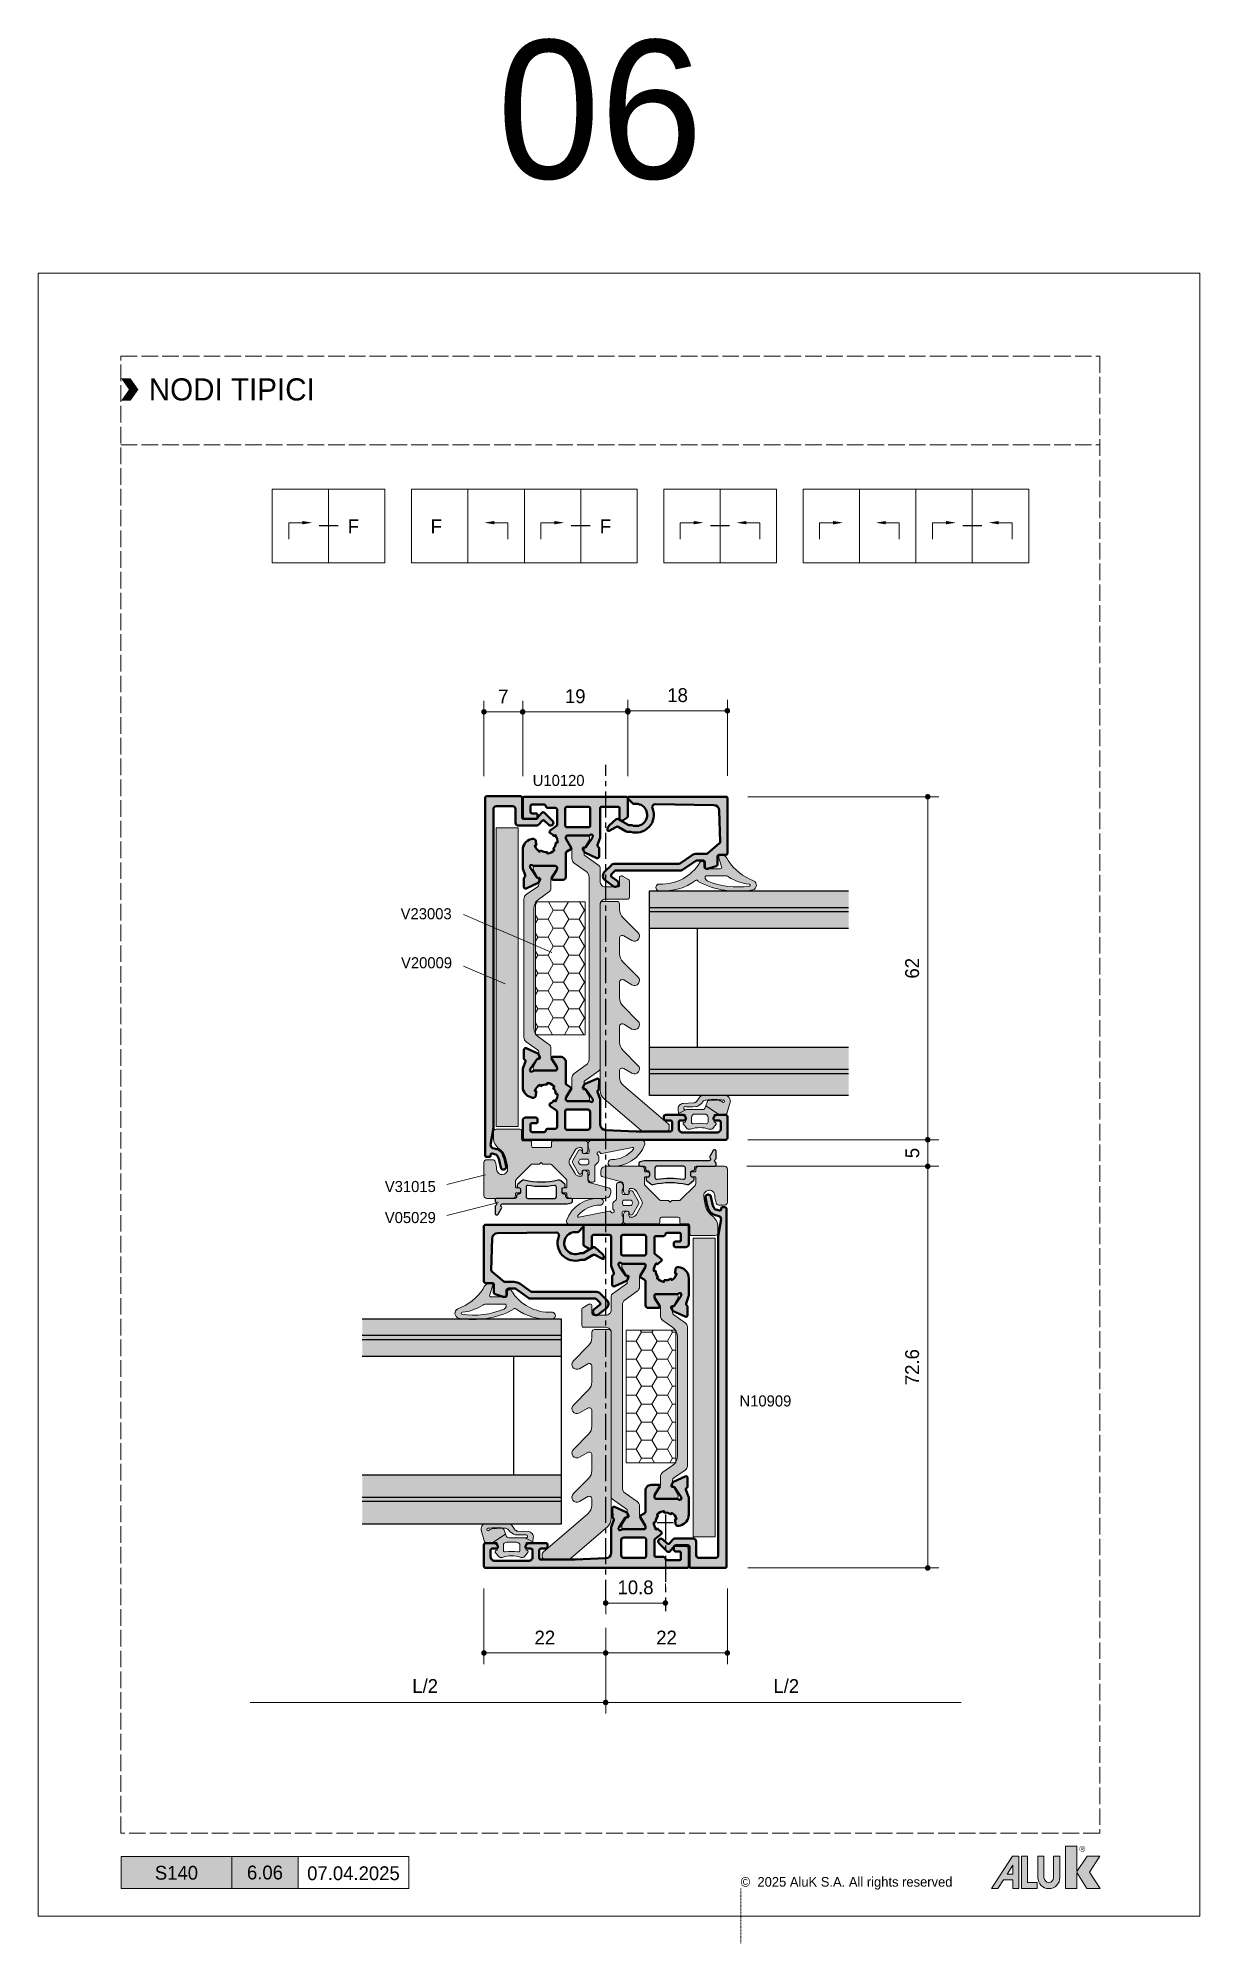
# Model space of a CAD drawing. Header units: millimetres. Extents: x -576 to 4430, y -1196 to 2690.
# Drawn here: x 1300 to 1510, y -5 to 339.5 of the extents above; entities that cross this region are included whole.
import ezdxf
from ezdxf.enums import TextEntityAlignment as Align

# ---------------------------------------------------------------- set-up
doc = ezdxf.new("R2010")
doc.units = ezdxf.units.MM
doc.header["$LTSCALE"] = 0.25
doc.header["$MEASUREMENT"] = 0
for name, pattern in [('ACAD_ISO02W100', [15, 12, -3]), ('CENTER', [2, 1.25, -0.25, 0.25, -0.25]), ('DOT2', [0.125, 0, -0.125])]:
    doc.linetypes.add(name, pattern=pattern)
doc.layers.get('0').update_dxf_attribs({"lineweight": 5})
doc.layers.get('Defpoints').update_dxf_attribs({"lineweight": 5})
for name, color, linetype in [('01_ALUK Logo', 7, 'Continuous'), ('ASSI', 1, 'CENTER'), ('GOMMA', 3, 'Continuous'), ('QUOTE', 254, 'Continuous'), ('VETRO', 6, 'Continuous')]:
    doc.layers.add(name, color=color, linetype=linetype)
for name, color, linetype, lineweight in [('01_Aluminum', 4, 'Continuous', 40), ('01_Dimension', 251, 'Continuous', 9), ('01_External Border', 150, 'Continuous', 20), ('01_Fill Glass', 254, 'Continuous', 0), ('01_Fill Plastic', 253, 'Continuous', 0), ('01_Fill Polyamide', 10, 'Continuous', 0), ('01_Fill Various', 137, 'Continuous', 5), ('01_Glazing', 6, 'Continuous', 25), ('01_Plastic', 3, 'Continuous', 20), ('01_Polyamide', 201, 'Continuous', 20), ('01_Text', 40, 'Continuous', 25), ('01_Thin line', 8, 'Continuous', 9)]:
    doc.layers.add(name, color=color, linetype=linetype, lineweight=lineweight)
for name, color, linetype, lineweight, true_color in [('01_Fill 2°material', 7, 'Continuous', 0, 0xbfbfbf), ('01_Fill Aluminum', 7, 'Continuous', 0, 0xdcdcdc), ('01_Fill Border Red', 7, 'Continuous', 20, 0xe2001a), ('01_Text [White]', 7, 'Continuous', 25, 0xffffff)]:
    doc.layers.add(name, color=color, linetype=linetype, lineweight=lineweight, true_color=true_color)
doc.layers.add('01_Fill Border Grey', color=7, linetype='Continuous', true_color=0x555655)
doc.layers.add('02_Block Frame', color=7, linetype='Continuous', lineweight=5, true_color=0xe2001a, plot=False)
doc.layers.add('02_Layout Grid', color=252, linetype='DOT2', lineweight=5, plot=False, transparency=0.5)
doc.styles.add('ALUK Main&Secondary Titles', font='GOTHIC.TTF')
doc.styles.add('Aluk Text', font='GOTHIC.TTF')
doc.styles.get("Standard").update_dxf_attribs({"font": 'arial.ttf'})
doc.dimstyles.new('ALUK Manual 1-1', dxfattribs={"dimtxt": 2.5, "dimasz": 1, "dimexe": 2, "dimexo": 4, "dimgap": 1.5, "dimtad": 3, "dimdec": 1, "dimdsep": 46, "dimtxsty": 'Aluk Text', "dimblk": 'DOT', "dimcen": 0, "dimclrd": 256, "dimclre": 256, "dimclrt": 2, "dimaunit": 1, "dimadec": 0, "dimazin": 0, "dimtfac": 0.7, "dimtdec": 1, "dimtmove": 0, "dimatfit": 3, "dimldrblk": 'DOT', "dimfxl": 1, "dimtolj": 2, "dimlwd": -1, "dimlwe": -1, "dimarcsym": 0})

msp = doc.modelspace()

# ---------------------------------------------------------------- texts
at = {"layer": '01_Text', "style": 'Aluk Text'}
for s, p in [('U10120', (1389.399, 204.316)), ('V23003', (1365.53, 180.218)), ('V20009', (1365.598, 171.357)), ('V31015', (1362.666, 130.91)), ('V05029', (1362.666, 125.299)), ('N10909', (1426.78, 92.149))]:
    msp.add_text(s, height=2, dxfattribs=at).set_placement(p)
at = {"layer": '01_Text', "ltscale": 0.25, "style": 'Aluk Text'}
for s, width, insert, char_height, attachment_point in [('06', 46.83298, (1382.981, 339.129), 25, 1), ('F', 3.17792, (1357.998, 252.486), 2.5, 3), ('F', 3.17792, (1372.993, 252.486), 2.5, 3), ('F', 3.17792, (1403.579, 252.486), 2.5, 3)]:
    msp.add_mtext_dynamic_manual_height_columns(s, width=width, gutter_width=12.5, heights=[0], dxfattribs=dict(at, insert=insert, char_height=char_height, attachment_point=attachment_point))
at = {"layer": '01_Text', "insert": (1320, 275.971), "char_height": 4, "attachment_point": 4, "style": 'ALUK Main&Secondary Titles'}
msp.add_mtext_dynamic_manual_height_columns('NODI TIPICI', width=120.62971, gutter_width=15, heights=[0], dxfattribs=at)
at = {"layer": '01_Text', "style": 'ALUK Main&Secondary Titles'}
msp.add_attdef('07.04.2025', text='', height=2.5, dxfattribs=at).set_placement((1357.001, 7.771), align=Align.MIDDLE)
at = {"layer": '01_Text [White]', "color": 7, "ltscale": 0.25, "true_color": 0xffffff, "style": 'Aluk Text'}
msp.add_attdef('6.06', text='', height=2.5, dxfattribs=at).set_placement((1341.001, 7.903), align=Align.MIDDLE)

# ---------------------------------------------------------------- blocks, each defined once
blk = doc.blocks.new('serie_')
at = {"layer": '01_Text [White]', "color": 7, "true_color": 0xffffff, "insert": (10, -2.87), "char_height": 2.5, "attachment_point": 5, "style": 'ALUK Main&Secondary Titles'}
blk.add_mtext_dynamic_manual_height_columns('S140', width=20, gutter_width=12.5, heights=[0], dxfattribs=at)
blk = doc.blocks.new('U10120')
at = {"layer": '01_Fill Aluminum', "ltscale": 0.25}
h = blk.add_hatch(color=256, dxfattribs=at)
h.dxf.hatch_style = 1
h.paths.add_polyline_path([(31.97, 53.6, 0.111183), (31.37, 53.09), (31.13, 53.27, 0.176327), (30.7, 51.9), (31, 51.91, 0.176327), (31.48, 50.78), (31.26, 50.57, 0.176327), (32.54, 49.92), (32.58, 50.21, 0.176327), (33.78, 50.49), (33.94, 50.24, 0.176327), (34.81, 51.38), (34.52, 51.47, 0.086929), (34.6, 52.09, -0.506474), (35.22, 52.59), (35.51, 52.52, -0.340845), (37, 50.58), (37, 47.31), (36.53, 46.02, 0.359508), (36.65, 45.66, -0.263725), (36.8, 45.4), (36.8, 43.9, -0.548619), (36.37, 43.63), (34.22, 44.63, -0.176327), (34.08, 44.78), (33.86, 45.24, -0.57735), (34.06, 45.53), (34.17, 45.52, 0.267949), (34.45, 45.64), (35.55, 47.22, 0.046374), (35.58, 47.27), (35.67, 47.48, 0.858331), (35.18, 47.8, -0.213411), (34.95, 47.7), (31.1, 47.7, 0.529656), (30.82, 47.29, 0.235619), (30.84, 47.02), (31.77, 45.5, -0.585524), (31.6, 45.2), (29.7, 45.2, -0.414214), (29.2, 45.7), (29.2, 50.03, 0.267949), (29.05, 50.29), (28.3, 50.73, -0.421389), (28.23, 51), (29.16, 52.52, 0.235619), (29.18, 52.79, 0.529656), (28.9, 53.2), (25.05, 53.2, -0.213411), (24.82, 53.3, 0.858403), (24.33, 52.98), (24.42, 52.77, 0.046374), (24.45, 52.72), (25.55, 51.14, 0.340321), (25.9, 51.02, -0.656887), (26.14, 50.74), (25.92, 50.28, -0.176327), (25.78, 50.13), (23.63, 49.13, -0.548619), (23.2, 49.4), (23.2, 50.9, -0.263725), (23.34, 51.16, 0.361062), (23.47, 51.52), (23, 52.81), (23, 58.1, 0.414214), (22.7, 58.4), (19.8, 58.4, 0.414214), (19.5, 58.1), (19.5, 56.2, -0.414214), (19.2, 55.9), (19.08, 55.9, -0.131652), (18.93, 55.94), (18.15, 56.39, -0.267949), (18, 56.65), (18, 59.9, -0.414214), (18.3, 60.2), (36.7, 60.2, -0.414214), (37, 59.9), (37, 56.7, -0.414214), (36.5, 56.2), (34.6, 56.2, -0.414214), (34.3, 56.5), (34.3, 56.9, -0.414214), (34.6, 57.2), (35.3, 57.2, 0.414214), (35.6, 57.5), (35.6, 58.5, 0.414214), (35.3, 58.8), (33.1, 58.8, 0.413227), (32.8, 58.5, -0.413227), (32.5, 58.2), (31.1, 58.2, 0.414214), (30.8, 57.9), (30.8, 55.17, 0.234811), (30.92, 54.93), (32.01, 54.1, -0.55076)])
h.paths.add_polyline_path([(25.1, 54.7), (29, 54.7, 0.414214), (29.3, 55), (29.3, 58.1, 0.414214), (29, 58.4), (25.1, 58.4, 0.41415), (24.8, 58.1), (24.8, 55, 0.414277)], flags=16)
h = blk.add_hatch(color=256, dxfattribs=at)
h.dxf.hatch_style = 1
h.paths.add_polyline_path([(37, 10.97, 0.086513), (36.98, 11.07), (36.51, 12.37, -0.392793), (36.64, 12.67), (36.65, 12.67, 0.294413), (36.79, 12.89), (36.8, 14.46, 0.548619), (36.38, 14.74), (34.27, 13.79, 0.177976), (34.13, 13.65), (33.89, 13.14, 0.717549), (34.13, 12.85, -0.329769), (34.47, 12.73), (35.59, 11.1), (35.67, 10.92, -0.855531), (35.18, 10.6, 0.213411), (34.95, 10.7), (31.1, 10.7, -0.414214), (30.8, 11), (30.8, 11.22, -0.137872), (30.84, 11.38), (31.77, 12.9, 0.585524), (31.6, 13.2), (30.2, 13.2, 0.414214), (29.2, 12.2), (29.2, 8.37, -0.267949), (29.05, 8.11), (28.3, 7.67, 0.421389), (28.23, 7.4), (29.16, 5.88, -0.137872), (29.2, 5.72), (29.2, 5.5, -0.414214), (28.9, 5.2), (25.05, 5.2, 0.213411), (24.82, 5.1, -0.85546), (24.33, 5.42), (24.41, 5.6), (25.53, 7.23, -0.267949), (25.8, 7.36), (25.92, 7.35, 0.57735), (26.11, 7.64), (25.87, 8.15, 0.177976), (25.73, 8.29), (23.62, 9.24, 0.544467), (23.2, 8.96), (23.21, 7.39, 0.303984), (23.35, 7.17, -0.402738), (23.49, 6.87), (23.02, 5.57, 0.086513), (23, 5.47), (23, 0.95, -0.400839), (22.05, -0.05), (16.5, -0.3), (10.3, -0.3, -0.414214), (10, 0), (10, 1.4, -0.414214), (10.3, 1.7), (11.2, 1.7, 0.414214), (11.5, 2), (11.5, 2.4, 0.414214), (11.2, 2.7), (8.2, 2.7, 0.414214), (7.5, 2, 0.414214), (7.8, 1.7), (8.5, 1.7, -0.414214), (8.8, 1.4), (8.8, 0.2, -0.414214), (8.1, -0.5), (1.9, -0.5, -0.414214), (1.2, 0.2), (1.2, 1.4, -0.414214), (1.5, 1.7), (2.2, 1.7, 0.414214), (2.5, 2, 0.414214), (1.8, 2.7), (0.3, 2.7, 0.414214), (0, 2.4), (0, -1.5, 0.414214), (0.3, -1.8), (36.7, -1.8, 0.414214), (37, -1.5), (37, 1.7, 0.414214), (36.5, 2.2), (34.6, 2.2, 0.414214), (34.3, 1.9), (34.3, 1.5, 0.414214), (34.6, 1.2), (35.3, 1.2, -0.414214), (35.6, 0.9), (35.6, -0.1, -0.414214), (35.3, -0.4), (33.1, -0.4, -0.413227), (32.8, -0.1, 0.413227), (32.5, 0.2), (31.1, 0.2, -0.414214), (30.8, 0.5), (30.8, 3.23, -0.234811), (30.92, 3.47), (32.01, 4.3, 0.55076), (31.97, 4.8, -0.111183), (31.37, 5.31), (31.13, 5.13, -0.176327), (30.7, 6.5), (31, 6.49, -0.176327), (31.48, 7.62), (31.26, 7.83, -0.176327), (32.54, 8.48), (32.58, 8.19, -0.176327), (33.78, 7.91), (33.94, 8.16, -0.176327), (34.81, 7.02), (34.52, 6.93, -0.086929), (34.6, 6.31, 0.506474), (35.22, 5.81), (35.51, 5.88, 0.340845), (37, 7.82)])
h.paths.add_polyline_path([(29.3, 3.4), (29.3, 0.3, -0.414288), (29, 0), (25.3, 0, -0.414214), (24.8, 0.5), (24.8, 3.2, -0.414214), (25.3, 3.7), (29, 3.7, -0.414139)], flags=16)
at = {"layer": '01_Fill Polyamide', "ltscale": 0.25}
h = blk.add_hatch(color=256, dxfattribs=at)
h.dxf.hatch_style = 1
h.paths.add_polyline_path([(25.01, 45.7, -0.243523), (25.52, 46.68), (27.69, 48.21, 0.243523), (28.11, 49.03), (28.11, 50.49, -0.131571), (28.27, 51.09), (29.08, 52.49, 0.131571), (29.11, 52.59), (29.11, 52.8, 0.414214), (28.71, 53.2), (25.31, 53.2, 0.414214), (24.91, 52.8), (24.91, 52.59, 0.131571), (24.94, 52.49), (25.75, 51.09, -0.131571), (25.91, 50.49), (25.91, 49.8, -0.243523), (25.78, 49.56), (23.22, 47.75, 0.243523), (23.01, 47.34), (23.01, 44.9, -0.414214), (22.01, 43.9), (19.81, 43.9, -0.414214), (19.51, 44.2), (19.51, 45.6, 0.474297), (19.15, 45.89, 0.183081), (18.94, 45.86), (17.86, 45.24, 0.267949), (17.71, 44.98), (17.71, 42, 0.414214), (18.01, 41.7), (22.01, 41.7, -0.414214), (23.01, 40.7), (23.01, 11.06, 0.243523), (23.22, 10.65), (25.78, 8.84, -0.243523), (25.91, 8.6), (25.91, 7.91, -0.131571), (25.75, 7.32), (24.94, 5.91, 0.131571), (24.91, 5.81), (24.91, 5.6, 0.414214), (25.31, 5.2), (28.71, 5.2, 0.414214), (29.11, 5.6), (29.11, 5.81, 0.131571), (29.08, 5.91), (28.27, 7.32, -0.131571), (28.11, 7.91), (28.11, 9.37, 0.243523), (27.69, 10.19), (25.52, 11.72, -0.243523), (25.01, 12.7)])
h = blk.add_hatch(color=256, dxfattribs=at)
h.dxf.hatch_style = 1
h.paths.add_polyline_path([(36.79, 41.69, 0.244698), (36.36, 42.51), (34.3, 43.95, -0.244698), (34.09, 44.36), (34.09, 44.99, -0.131652), (34.25, 45.59), (35.05, 46.97, 0.204277), (35.08, 47.2, 0.487742), (34.69, 47.7), (31.29, 47.7, 0.487742), (30.9, 47.2, 0.204277), (30.93, 46.97), (31.73, 45.59, -0.131652), (31.89, 44.99), (31.89, 43.75, 0.243523), (32.31, 42.94), (34.14, 41.64, -0.243523), (34.99, 40.01), (34.99, 18.42, -0.244698), (34.14, 16.78), (32.31, 15.51, 0.244698), (31.89, 14.69), (31.89, 13.41, -0.131652), (31.73, 12.81), (30.93, 11.43, 0.204277), (30.9, 11.2, 0.487742), (31.29, 10.7), (34.69, 10.7, 0.487742), (35.08, 11.2, 0.204277), (35.05, 11.43), (34.25, 12.81, -0.131652), (34.09, 13.41), (34.09, 14.05, -0.244698), (34.3, 14.46), (36.36, 15.9, 0.244698), (36.79, 16.72)])
at = {"layer": '01_Aluminum'}
for points in [[(24.42, 52.77, 0.046374), (24.45, 52.72), (25.55, 51.14, 0.267949), (25.82, 51.02), (25.94, 51.03, -0.57735), (26.14, 50.74), (25.92, 50.28, -0.176327), (25.78, 50.13), (23.63, 49.13, -0.548619), (23.2, 49.4), (23.2, 50.9, -0.263725), (23.34, 51.16, 0.359508), (23.47, 51.52), (23, 52.81), (23, 58.1, 0.414214), (22.7, 58.4), (19.8, 58.4, 0.414214), (19.5, 58.1), (19.5, 56.2, -0.414214), (19.2, 55.9), (19.08, 55.9, -0.131652), (18.93, 55.94), (18.15, 56.39, -0.267949), (18, 56.65), (18, 59.9, -0.414214), (18.3, 60.2), (36.7, 60.2, -0.414214), (37, 59.9), (37, 56.7, -0.414214), (36.5, 56.2), (34.6, 56.2, -0.414214), (34.3, 56.5), (34.3, 56.9, -0.414214), (34.6, 57.2), (35.3, 57.2, 0.414214), (35.6, 57.5), (35.6, 58.5, 0.414214), (35.3, 58.8), (33.1, 58.8, 0.413227), (32.8, 58.5, -0.413227), (32.5, 58.2), (31.1, 58.2, 0.414214), (30.8, 57.9), (30.8, 55.17, 0.234811), (30.92, 54.93), (32.01, 54.1, -0.55076), (31.97, 53.6, 0.111183), (31.37, 53.09), (31.13, 53.27, 0.176327), (30.7, 51.9), (31, 51.91, 0.176327), (31.48, 50.78), (31.26, 50.57, 0.176327), (32.54, 49.92), (32.58, 50.21, 0.176327), (33.78, 50.49), (33.94, 50.24, 0.176327), (34.81, 51.38), (34.52, 51.47, 0.086929), (34.6, 52.09, -0.506474), (35.22, 52.59), (35.51, 52.52, -0.340845), (37, 50.58), (37, 47.36, -0.088182), (36.98, 47.26), (36.53, 46.02, 0.359508), (36.65, 45.66, -0.263725), (36.8, 45.4), (36.8, 43.9, -0.548619), (36.37, 43.63), (34.22, 44.63, -0.176327), (34.08, 44.78), (33.86, 45.24, -0.57735), (34.06, 45.53), (34.17, 45.52, 0.267949), (34.45, 45.64), (35.55, 47.22, 0.046374), (35.58, 47.27), (35.67, 47.48, 0.858403), (35.18, 47.8, -0.213411), (34.95, 47.7), (31.1, 47.7, 0.414214), (30.8, 47.4), (30.8, 47.18, 0.137872), (30.84, 47.02), (31.77, 45.5, -0.585524), (31.6, 45.2), (29.7, 45.2, -0.414214), (29.2, 45.7), (29.2, 50.03, 0.267949), (29.05, 50.29), (28.3, 50.73, -0.421389), (28.23, 51), (29.16, 52.52, 0.137872), (29.2, 52.68), (29.2, 52.9, 0.414214), (28.9, 53.2), (25.05, 53.2, -0.213411), (24.82, 53.3, 0.858403), (24.33, 52.98)], [(24.8, 55), (24.8, 58.1, -0.414152), (25.1, 58.4), (29, 58.4, -0.414214), (29.3, 58.1), (29.3, 55, -0.414214), (29, 54.7), (25.1, 54.7, -0.414275)], [(30.7, 6.5), (31, 6.49, -0.176327), (31.48, 7.62), (31.26, 7.83, -0.176327), (32.54, 8.48), (32.58, 8.19, -0.176327), (33.78, 7.91), (33.94, 8.16, -0.176327), (34.81, 7.02), (34.52, 6.93, -0.086929), (34.6, 6.31, 0.506474), (35.22, 5.81), (35.51, 5.88, 0.340845), (37, 7.82), (37, 10.97, 0.086513), (36.98, 11.07), (36.51, 12.37, -0.392793), (36.64, 12.67), (36.65, 12.67, 0.294413), (36.79, 12.89), (36.8, 14.46, 0.548619), (36.38, 14.74), (34.27, 13.79, 0.177976), (34.13, 13.65), (33.89, 13.14, 0.57735), (34.08, 12.85), (34.2, 12.86, -0.267949), (34.47, 12.73), (35.59, 11.1), (35.67, 10.92, -0.85546), (35.18, 10.6, 0.213411), (34.95, 10.7), (31.1, 10.7, -0.414214), (30.8, 11), (30.8, 11.22, -0.137872), (30.84, 11.38), (31.77, 12.9, 0.585524), (31.6, 13.2), (30.2, 13.2, 0.414214), (29.2, 12.2), (29.2, 8.37, -0.267949), (29.05, 8.11), (28.3, 7.67, 0.421389), (28.23, 7.4), (29.16, 5.88, -0.137872), (29.2, 5.72), (29.2, 5.5, -0.414214), (28.9, 5.2), (25.05, 5.2, 0.213411), (24.82, 5.1, -0.85546), (24.33, 5.42), (24.41, 5.6), (25.53, 7.23, -0.267949), (25.8, 7.36), (25.92, 7.35, 0.57735), (26.11, 7.64), (25.87, 8.15, 0.177976), (25.73, 8.29), (23.62, 9.24, 0.548619), (23.2, 8.96), (23.21, 7.39, 0.294413), (23.34, 7.17), (23.36, 7.17, -0.392793), (23.49, 6.87), (23.02, 5.57, 0.086513), (23, 5.47), (23, 0.95, -0.400839), (22.05, -0.05), (16.5, -0.3), (10.3, -0.3, -0.414214), (10, 0), (10, 1.4, -0.414214), (10.3, 1.7), (11.2, 1.7, 0.414214), (11.5, 2), (11.5, 2.4, 0.414214), (11.2, 2.7), (8.2, 2.7, 0.414214), (7.5, 2, 0.414214), (7.8, 1.7), (8.5, 1.7, -0.414214), (8.8, 1.4), (8.8, 0.2, -0.414214), (8.1, -0.5), (1.9, -0.5, -0.414214), (1.2, 0.2), (1.2, 1.4, -0.414214), (1.5, 1.7), (2.2, 1.7, 0.414214), (2.5, 2, 0.414214), (1.8, 2.7), (0.3, 2.7, 0.414214), (0, 2.4), (0, -1.5, 0.414214), (0.3, -1.8), (36.7, -1.8, 0.414214), (37, -1.5), (37, 1.7, 0.414214), (36.5, 2.2), (34.6, 2.2, 0.414214), (34.3, 1.9), (34.3, 1.5, 0.414214), (34.6, 1.2), (35.3, 1.2, -0.414214), (35.6, 0.9), (35.6, -0.1, -0.414214), (35.3, -0.4), (33.1, -0.4, -0.413227), (32.8, -0.1, 0.413227), (32.5, 0.2), (31.1, 0.2, -0.414214), (30.8, 0.5), (30.8, 3.23, -0.234811), (30.92, 3.47), (32.01, 4.3, 0.55076), (31.97, 4.8, -0.111183), (31.37, 5.31), (31.13, 5.13, -0.176327)], [(24.8, 0.5), (24.8, 3.2, -0.414214), (25.3, 3.7), (29, 3.7, -0.414184), (29.3, 3.4), (29.3, 0.3, -0.414244), (29, 0), (25.3, 0, -0.414214)]]:
    blk.add_lwpolyline(points, format="xyb", close=True, dxfattribs=at)
at = {"layer": '01_Polyamide'}
blk.add_lwpolyline([(27.69, 48.21), (25.52, 46.68, 0.243523), (25.01, 45.7), (25.01, 12.7, 0.243523), (25.52, 11.72), (27.69, 10.19, -0.243523), (28.11, 9.37), (28.11, 7.91, 0.131571), (28.27, 7.32), (29.08, 5.91, -0.131571), (29.11, 5.81), (29.11, 5.6, -0.414214), (28.71, 5.2), (25.31, 5.2, -0.414214), (24.91, 5.6), (24.91, 5.81, -0.131571), (24.94, 5.91), (25.75, 7.32, 0.131571), (25.91, 7.91), (25.91, 8.6, 0.243523), (25.78, 8.84), (23.22, 10.65, -0.243523), (23.01, 11.06), (23.01, 40.7, 0.414214), (22.01, 41.7), (18.01, 41.7, -0.414214), (17.71, 42), (17.71, 44.98, -0.267949), (17.86, 45.24), (18.94, 45.86, -0.131652), (19.09, 45.9), (19.21, 45.9, -0.414214), (19.51, 45.6), (19.51, 44.2, 0.414214), (19.81, 43.9), (22.01, 43.9, 0.414214), (23.01, 44.9), (23.01, 47.34, -0.243523), (23.22, 47.75), (25.78, 49.56, 0.243523), (25.91, 49.8), (25.91, 50.49, 0.131571), (25.75, 51.09), (24.94, 52.49, -0.131571), (24.91, 52.59), (24.91, 52.8, -0.414214), (25.31, 53.2), (28.71, 53.2, -0.414214), (29.11, 52.8), (29.11, 52.59, -0.131571), (29.08, 52.49), (28.27, 51.09, 0.131571), (28.11, 50.49), (28.11, 49.03, -0.243523)], format="xyb", close=True, dxfattribs=at)
at = {"layer": '01_Polyamide', "extrusion": (0, 0, -1)}
blk.add_lwpolyline([(-35.09, 47.3), (-35.09, 47.12, 0.131652), (-35.05, 46.97), (-34.25, 45.59, -0.131652), (-34.09, 44.99), (-34.09, 44.36, -0.244698), (-34.3, 43.95), (-36.36, 42.51, 0.244698), (-36.79, 41.69), (-36.79, 16.72, 0.244698), (-36.36, 15.9), (-34.3, 14.46, -0.244698), (-34.09, 14.05), (-34.09, 13.41, -0.131652), (-34.25, 12.81), (-35.05, 11.43, 0.131652), (-35.09, 11.28), (-35.09, 11.1, 0.414214), (-34.69, 10.7), (-31.29, 10.7, 0.414214), (-30.89, 11.1), (-30.89, 11.28, 0.131652), (-30.93, 11.43), (-31.73, 12.81, -0.131652), (-31.89, 13.41), (-31.89, 14.69, 0.244698), (-32.31, 15.51), (-34.14, 16.78, -0.244698), (-34.99, 18.42), (-34.99, 40.01, -0.243523), (-34.14, 41.64), (-32.31, 42.94, 0.243523), (-31.89, 43.75), (-31.89, 44.99, -0.131652), (-31.73, 45.59), (-30.93, 46.97, 0.131652), (-30.89, 47.12), (-30.89, 47.3, 0.414214), (-31.29, 47.7), (-34.69, 47.7, 0.414214)], format="xyb", close=True, dxfattribs=at)
blk = doc.blocks.new('V31015')
at = {"layer": '01_Fill Plastic', "ltscale": 0.25}
h = blk.add_hatch(color=256, dxfattribs=at)
h.dxf.hatch_style = 1
h.paths.add_polyline_path([(4.54, -1.94, 0.243183), (5.6, 0.1), (5.6, 1.1, 0.414214), (5.1, 1.6), (0.8, 1.6, 0.414214), (0.5, 1.3), (0.5, -0.2, -0.414214), (0.2, -0.5), (-1, -0.5, 0.414214), (-1.3, -0.8), (-1.3, -1.4, -0.414214), (-1.6, -1.7), (-4.6, -1.7, -0.414214), (-4.9, -1.4), (-4.9, -0.8, 0.414214), (-5.2, -0.5), (-11, -0.5, 0.414214), (-11.5, -1), (-11.5, -2.1, 0.414214), (-10.8, -2.8, 0.414214), (-10.5, -2.5), (-10.5, -2, -0.414214), (-10.2, -1.7), (-10.03, -1.7, -0.267949), (-9.16, -2.2), (-8.17, -3.92, -0.131652), (-8.1, -4.17), (-8.1, -4.43, -0.131652), (-8.17, -4.68), (-9.16, -6.4, -0.267949), (-10.03, -6.9), (-10.2, -6.9, -0.414214), (-10.5, -6.6), (-10.5, -6.1, 0.414214), (-10.8, -5.8, 0.414214), (-11.5, -6.5), (-11.5, -7.62, -0.339454), (-11.87, -8.1), (-15.23, -9, 0.339454), (-15.6, -9.48), (-15.6, -9.9, 0.414214), (-14.6, -10.9), (-8.2, -10.9, 0.436487), (-7.7, -10.36), (-7.7, -10.1, -0.414214), (-7.5, -9.9), (-7.05, -9.9, 0.414214), (-6.8, -9.65), (-6.8, -9.25, 0.414214), (-7.05, -9), (-7.5, -9, -0.414214), (-7.7, -8.8), (-7.7, -7.81, -0.198912), (-7.56, -7.45), (-4.89, -4.79, -0.198912), (-4.68, -4.7), (-3.35, -4.7), (-3.05, -4.4), (-2.75, -4.7), (-1.43, -4.7, -0.198912), (-1.22, -4.79), (1.45, -7.45, -0.198912), (1.6, -7.81), (1.6, -8.8, -0.414214), (1.4, -9), (0.95, -9, 0.414214), (0.7, -9.25), (0.7, -9.65, 0.414214), (0.95, -9.9), (1.4, -9.9, -0.414214), (1.6, -10.1), (1.6, -10.4, 0.414214), (2.1, -10.9), (6.8, -10.9, 0.414214), (7.3, -10.4), (7.3, -4.4, 0.414214), (6.8, -3.9), (5.75, -3.9, 0.334223), (5.27, -4.26, 0.051425), (5.02, -5.68, -1), (3.02, -5.53, -0.058029), (3.42, -3.48, -0.163247)])
at = {"layer": '01_Plastic'}
blk.add_lwpolyline([(-7.7, -10.4, -0.414214), (-8.2, -10.9), (-14.6, -10.9, -0.414214), (-15.6, -9.9), (-15.6, -9.48, -0.339454), (-15.23, -9), (-11.87, -8.1, 0.339454), (-11.5, -7.62), (-11.5, -6.5, -0.414214), (-10.8, -5.8, -0.414214), (-10.5, -6.1), (-10.5, -6.6, 0.414214), (-10.2, -6.9), (-10.03, -6.9, 0.267949), (-9.16, -6.4), (-8.17, -4.68, 0.131652), (-8.1, -4.43), (-8.1, -4.17, 0.131652), (-8.17, -3.92), (-9.16, -2.2, 0.267949), (-10.03, -1.7), (-10.2, -1.7, 0.414214), (-10.5, -2), (-10.5, -2.5, -0.414214), (-10.8, -2.8, -0.414214), (-11.5, -2.1), (-11.5, -1, -0.414214), (-11, -0.5), (-5.2, -0.5, -0.414214), (-4.9, -0.8), (-4.9, -1.4, 0.414214), (-4.6, -1.7), (-1.6, -1.7, 0.414214), (-1.3, -1.4), (-1.3, -0.8, -0.414214), (-1, -0.5), (0.2, -0.5, 0.414214), (0.5, -0.2), (0.5, 1.3, -0.414214), (0.8, 1.6), (5.1, 1.6, -0.414214), (5.6, 1.1), (5.6, 0.1, -0.243183), (4.54, -1.94, 0.163247), (3.42, -3.48, 0.058029), (3.02, -5.53, 1), (5.02, -5.68, -0.051425), (5.27, -4.26, -0.334223), (5.75, -3.9), (6.8, -3.9, -0.414214), (7.3, -4.4), (7.3, -10.4, -0.414214), (6.8, -10.9), (2.1, -10.9, -0.414214), (1.6, -10.4), (1.6, -10.1, 0.414214), (1.4, -9.9), (0.95, -9.9, -0.414214), (0.7, -9.65), (0.7, -9.25, -0.414214), (0.95, -9), (1.4, -9, 0.414214), (1.6, -8.8), (1.6, -7.81, 0.198912), (1.45, -7.45), (-1.22, -4.79, 0.198912), (-1.43, -4.7), (-2.75, -4.7), (-3.05, -4.4), (-3.35, -4.7), (-4.68, -4.7, 0.198912), (-4.89, -4.79), (-7.56, -7.45, 0.198912), (-7.7, -7.81), (-7.7, -8.8, 0.414214), (-7.5, -9), (-7.05, -9, -0.414214), (-6.8, -9.25), (-6.8, -9.65, -0.414214), (-7.05, -9.9), (-7.5, -9.9, 0.414214), (-7.7, -10.1), (-7.7, -10.4)], format="xyb", dxfattribs=at)
blk = doc.blocks.new('V02015')
at = {"layer": '01_Fill 2°material', "ltscale": 0.25}
h = blk.add_hatch(color=256, dxfattribs=at)
h.dxf.hatch_style = 1
h.paths.add_polyline_path([(5.4, -0.17, 0.198912), (5.31, 0.04), (4.79, 0.56, -0.198912), (4.7, 0.77), (4.7, 3.35, 0.414214), (4.4, 3.65), (4, 3.65, 0.414214), (3.5, 3.15), (3.5, 2.63, 0.130289), (3.54, 2.48), (3.66, 2.27, -0.130289), (3.7, 2.12), (3.7, 1.8, -0.414214), (3.4, 1.5), (2.7, 1.5, -0.414214), (2.4, 1.8), (2.4, 1.87, 0.767327), (1.75, 2.05), (0.71, 0.25, 0.267949), (0.71, -0.25), (1.75, -2.05, 0.767327), (2.4, -1.87), (2.4, -1.8, -0.414214), (2.7, -1.5), (3.4, -1.5, -0.414214), (3.7, -1.8), (3.7, -2.12, -0.130289), (3.66, -2.27), (3.54, -2.48, 0.130289), (3.5, -2.63), (3.5, -3.35, 0.414214), (4, -3.85), (13.25, -3.85, 0.518343), (13.72, -3.18, 0.337265), (7.64, 0.79, 1), (7.72, -0.41, -0.218267), (11.69, -2.29, -0.704982), (11.5, -2.62), (5.99, -1.5, 0.327851), (5.67, -1.67, -1.351486), (5.25, -1.27, 0.267949), (5.4, -1.01)])
h.paths.add_polyline_path([(3.3, -0.5), (2.18, -0.5, -0.267949), (1.92, -0.35), (1.81, -0.15, -0.267949), (1.81, 0.15), (1.92, 0.35, -0.267949), (2.18, 0.5), (3.3, 0.5, -0.414214), (3.6, 0.2), (3.6, -0.2, -0.414214)], flags=16)
at = {"layer": '01_Plastic', "color": 80}
blk.add_lwpolyline([(0.71, -0.25, -0.267588), (0.71, 0.25), (1.75, 2.05, -0.767327), (2.4, 1.87), (2.4, 1.8, 0.414214), (2.7, 1.5), (3.4, 1.5, 0.414214), (3.7, 1.8), (3.7, 2.12, 0.130289), (3.66, 2.27), (3.54, 2.48, -0.130289), (3.5, 2.63), (3.5, 3.15, -0.414214), (4, 3.65), (4.4, 3.65, -0.414214), (4.7, 3.35), (4.7, 0.77, 0.198912), (4.79, 0.56), (5.31, 0.04, -0.198912), (5.4, -0.17), (5.4, -1.01, -0.267949), (5.25, -1.27, 1.351486), (5.67, -1.67, -0.327851), (5.99, -1.5), (11.5, -2.62, 0.700827), (11.69, -2.29, 0.218378), (7.72, -0.41, -1), (7.64, 0.79, -0.337265), (13.72, -3.18, -0.518343), (13.25, -3.85), (4, -3.85, -0.414214), (3.5, -3.35), (3.5, -2.63, -0.130289), (3.54, -2.48), (3.66, -2.27, 0.130289), (3.7, -2.12), (3.7, -1.8, 0.414214), (3.4, -1.5), (2.7, -1.5, 0.414214), (2.4, -1.8), (2.4, -1.87, -0.767327), (1.75, -2.05), (0.71, -0.25)], format="xyb", dxfattribs=at)
blk.add_lwpolyline([(1.92, -0.35, 0.267949), (2.18, -0.5), (3.3, -0.5, 0.414214), (3.6, -0.2), (3.6, 0.2, 0.414214), (3.3, 0.5), (2.18, 0.5, 0.267949), (1.92, 0.35), (1.81, 0.15, 0.267949), (1.81, -0.15)], format="xyb", close=True, dxfattribs=at)
blk = doc.blocks.new('V09050')
at = {"layer": '01_Fill Plastic'}
blk.add_hatch(color=256, dxfattribs=at).paths.add_polyline_path([(0.78, -5.64, 0.178558), (0.9, -5.32), (0.9, -1, 0.414214), (0.4, -0.5), (0.01, -0.5, 0.219427), (-0.37, -0.68), (-7.31, -8.8, -0.219427), (-8.83, -9.5), (-9.95, -9.5, -0.57735), (-10.39, -8.75), (-9.52, -7.25, 0.876976), (-10.94, -6.16), (-13.69, -8.91, -0.198912), (-15.1, -9.5), (-17.95, -9.5, -0.57735), (-18.39, -8.75), (-17.52, -7.25, 0.876976), (-18.94, -6.16), (-21.69, -8.91, -0.198912), (-23.1, -9.5), (-25.95, -9.5, -0.57735), (-26.39, -8.75), (-25.52, -7.25, 0.876976), (-26.94, -6.16), (-29.69, -8.91, -0.198912), (-31.1, -9.5), (-33.95, -9.5, -0.57735), (-34.39, -8.75), (-33.52, -7.25, 0.876976), (-34.94, -6.16), (-37.69, -8.91, -0.198912), (-39.1, -9.5), (-40.1, -9.5, 0.414214), (-40.6, -10), (-40.6, -12.5, 0.414214), (-40.1, -13), (-6.43, -13, 0.219427), (-4.91, -12.3)])
at = {"layer": '01_Plastic'}
blk.add_lwpolyline([(-40.6, -10, -0.414214), (-40.1, -9.5), (-39.1, -9.5, 0.198912), (-37.69, -8.91), (-34.94, -6.16, -0.876976), (-33.52, -7.25), (-34.39, -8.75, 0.57735), (-33.95, -9.5), (-31.1, -9.5, 0.198912), (-29.69, -8.91), (-26.94, -6.16, -0.876976), (-25.52, -7.25), (-26.39, -8.75, 0.57735), (-25.95, -9.5), (-23.1, -9.5, 0.198912), (-21.69, -8.91), (-18.94, -6.16, -0.876976), (-17.52, -7.25), (-18.39, -8.75, 0.57735), (-17.95, -9.5), (-15.1, -9.5, 0.198912), (-13.69, -8.91), (-10.94, -6.16, -0.876976), (-9.52, -7.25), (-10.39, -8.75, 0.57735), (-9.95, -9.5), (-8.83, -9.5, 0.219427), (-7.31, -8.8), (-0.37, -0.68, -0.219427), (0.01, -0.5), (0.4, -0.5, -0.414214), (0.9, -1), (0.9, -5.32, -0.178558), (0.78, -5.64), (-4.91, -12.3, -0.219427), (-6.43, -13), (-40.1, -13, -0.414214), (-40.6, -12.5)], format="xyb", close=True, dxfattribs=at)
blk = doc.blocks.new('V05029')
at = {"layer": '01_Fill Plastic', "ltscale": 0.25}
h = blk.add_hatch(color=256, dxfattribs=at)
h.dxf.hatch_style = 1
h.paths.add_polyline_path([(5.43, 8.09), (4.69, 8.29, 0.065543), (4.61, 8.3), (-7.02, 8.3, -0.668179), (-7.23, 8.81), (-7.2, 8.84, 0.339454), (-7.17, 9.08), (-7.79, 10.15, 0.767312), (-8.35, 10), (-8.35, 8.72), (-8.14, 8.51, -0.414214), (-8.14, 8.08), (-8.35, 7.87), (-8.35, 7.6, 0.414225), (-8.05, 7.3), (-4.75, 7.3, -0.414233), (-4.45, 7), (-4.45, 6.8, 0.414233), (-4.15, 6.5), (-4.05, 6.5, -0.414233), (-3.75, 6.2), (-3.75, 5.56, -0.363995), (-3.91, 5.36), (-4.18, 5.32, 0.363951), (-4.35, 5.12), (-4.35, 4.96, 0.221712), (-4.24, 4.73), (-3.51, 4.11, 0.236186), (-3.07, 4.01, -0.115394), (3.08, 4.01, 0.236271), (3.51, 4.11), (4.24, 4.73, 0.2217), (4.35, 4.96), (4.35, 5.12, 0.363964), (4.19, 5.32), (3.92, 5.36, -0.363933), (3.75, 5.56), (3.75, 6.2, -0.414233), (4.05, 6.5), (4.15, 6.5, 0.414233), (4.45, 6.8), (4.45, 7, -0.414233), (4.75, 7.3), (5.35, 7.3, 0.414214), (5.65, 7.6), (5.65, 7.8, 0.339454)])
h.paths.add_polyline_path([(-2.45, 7.3), (2.45, 7.3, -0.41417), (2.75, 7), (2.75, 5.26, -0.464612), (2.4, 4.96, 0.084503), (-2.4, 4.96, -0.464398), (-2.75, 5.26), (-2.75, 7, -0.414258)], flags=16)
at = {"layer": 'GOMMA'}
blk.add_lwpolyline([(-3.75, 5.56), (-3.75, 6.2, 0.414233), (-4.05, 6.5), (-4.15, 6.5, -0.414233), (-4.45, 6.8), (-4.45, 7, 0.414233), (-4.75, 7.3), (-8.05, 7.3, -0.414224), (-8.35, 7.6), (-8.35, 7.87), (-8.14, 8.08, 0.414214), (-8.14, 8.51), (-8.35, 8.72), (-8.35, 10, -0.767312), (-7.79, 10.15), (-7.17, 9.08, -0.339454), (-7.2, 8.84), (-7.23, 8.81, 0.668179), (-7.02, 8.3), (4.61, 8.3, -0.065543), (4.69, 8.29), (5.43, 8.09, -0.339454), (5.65, 7.8), (5.65, 7.6, -0.414214), (5.35, 7.3), (4.75, 7.3, 0.414233), (4.45, 7), (4.45, 6.8, -0.414233), (4.15, 6.5), (4.05, 6.5, 0.414233), (3.75, 6.2), (3.75, 5.56, 0.363995), (3.92, 5.36), (4.19, 5.32, -0.363964), (4.35, 5.12), (4.35, 4.96, -0.2217), (4.24, 4.73), (3.51, 4.11, -0.236271), (3.08, 4.01, 0.115394), (-3.07, 4.01, -0.236186), (-3.51, 4.11), (-4.24, 4.73, -0.221712), (-4.35, 4.96), (-4.35, 5.12, -0.363951), (-4.18, 5.32), (-3.91, 5.36, 0.363995), (-3.75, 5.56)], format="xyb", dxfattribs=at)
blk.add_lwpolyline([(-2.4, 4.96, -0.464398), (-2.75, 5.26), (-2.75, 7, -0.414258), (-2.45, 7.3), (2.45, 7.3, -0.41417), (2.75, 7), (2.75, 5.26, -0.464612), (2.4, 4.96, 0.084503)], format="xyb", close=True, dxfattribs=at)
blk = doc.blocks.new('V23003')
at = {"layer": '01_Fill Various'}
h = blk.add_hatch(dxfattribs=at)
h.set_pattern_fill('HONEY', color=256, scale=15)
h.paths.add_polyline_path([(1.9, -10.2), (-7.1, -10.2), (-7.1, -34.2), (1.9, -34.2)])
at = {"layer": '01_Thin line'}
blk.add_lwpolyline([(-7.1, -10.2), (1.9, -10.2), (1.9, -34.2), (-7.1, -34.2)], close=True, dxfattribs=at)
blk = doc.blocks.new('V20009')
at = {"layer": '01_Fill Plastic'}
blk.add_hatch(color=256, dxfattribs=at).paths.add_polyline_path([(-5, 51.4), (-9, 51.4), (-9, -2.6), (-5, -2.6)])
at = {"layer": '01_Plastic'}
blk.add_lwpolyline([(-5, -2.6), (-9, -2.6), (-9, 51.4), (-5, 51.4)], close=True, dxfattribs=at)
blk = doc.blocks.new('N10822')
at = {"layer": '01_Fill Aluminum', "ltscale": 0.25}
h = blk.add_hatch(color=256, dxfattribs=at)
h.dxf.hatch_style = 1
h.paths.add_polyline_path([(18.3, 0.1, 0.414214), (18.1, 0.3), (0.5, 0.3, 0.668179), (0.36, -0.04), (1.23, -0.92, 0.239713), (1.49, -1, -1.314619), (1.05, -4.83, 0.096472), (0.94, -4.81), (0.5, -4.81, -0.131652), (0.35, -4.77), (-1.45, -3.73, 0.32492), (-1.8, -3.77), (-3.06, -4.9, 0.221443), (-3.39, -5.68, 0.543658), (-3.1, -5.84), (-1.75, -5.11, -0.260828), (-1.45, -5.11), (0.03, -5.97, 0.131652), (0.18, -6.01), (0.73, -6.01, -0.077954), (0.82, -6.02, 0.639471), (4.76, -1.75, -0.535663), (5.22, -1.06), (15.84, -1.19, -0.402203), (16.83, -2.16), (16.99, -7.85, -0.237824), (16.88, -8.1), (14.69, -9.93, -0.175595), (14.5, -10), (12.9, -10, 0.153915), (11.76, -10.36), (9.83, -11.71, -0.153915), (9.54, -11.8), (-2.02, -11.8, 0.198912), (-2.73, -12.09), (-3.9, -13.27, 0.457988), (-3.79, -14.78), (-2.36, -15.88, 1), (-1.63, -14.92), (-2.62, -14.16, -0.452966), (-2.65, -13.71), (-2.03, -13.09, -0.198912), (-1.81, -13), (9.92, -13, 0.153915), (10.21, -12.91), (12.57, -11.25, -0.153915), (12.75, -11.2), (13.9, -11.2, -0.414214), (14.2, -11.5), (14.2, -12.4, 0.414214), (14.5, -12.7), (14.77, -12.7, 0.078702), (14.86, -12.69), (16.29, -12.22, 0.32492), (16.5, -11.93), (16.5, -10.5, -0.414214), (16.8, -10.2), (18, -10.2, 0.414214), (18.3, -9.9)])
at = {"layer": '01_Aluminum'}
blk.add_lwpolyline([(0.82, -6.02, 0.077954), (0.73, -6.01), (0.18, -6.01, -0.131652), (0.03, -5.97), (-1.45, -5.11, 0.260828), (-1.75, -5.11), (-3.1, -5.84, -0.568509), (-3.39, -5.67), (-3.39, -5.65, -0.212557), (-3.06, -4.9), (-1.8, -3.77, -0.32492), (-1.45, -3.73), (0.35, -4.77, 0.131652), (0.5, -4.81), (0.94, -4.81, -0.096472), (1.05, -4.83, 1.314619), (1.49, -1, -0.239713), (1.23, -0.92), (0.36, -0.04, -0.668179), (0.5, 0.3), (18.1, 0.3, -0.414214), (18.3, 0.1), (18.3, -9.9, -0.414216), (18, -10.2), (16.8, -10.2, 0.414214), (16.5, -10.5), (16.5, -11.93, -0.32492), (16.29, -12.22), (14.86, -12.69, -0.078702), (14.77, -12.7), (14.5, -12.7, -0.414214), (14.2, -12.4), (14.2, -11.5, 0.414214), (13.9, -11.2), (12.75, -11.2, 0.153915), (12.57, -11.25), (10.21, -12.91, -0.153915), (9.92, -13), (-1.81, -13, 0.198912), (-2.03, -13.09), (-2.65, -13.71, 0.452966), (-2.62, -14.16), (-1.63, -14.92, -1), (-2.36, -15.88), (-3.79, -14.78, -0.457988), (-3.9, -13.27), (-2.73, -12.09, -0.198912), (-2.02, -11.8), (9.54, -11.8, 0.153915), (9.83, -11.71), (11.76, -10.36, -0.153915), (12.9, -10), (14.5, -10, 0.175595), (14.69, -9.93), (16.88, -8.1, 0.237824), (16.99, -7.85), (16.83, -2.16, 0.402203), (15.84, -1.19), (5.23, -1.06, 0.542071), (4.76, -1.75, -0.639471)], format="xyb", close=True, dxfattribs=at)
blk = doc.blocks.new('809120')
at = {"layer": '01_Fill Plastic', "ltscale": 0.25}
h = blk.add_hatch(color=256, dxfattribs=at)
h.dxf.hatch_style = 1
h.paths.add_polyline_path([(-9.32, -2.78, 1.248095), (-9.27, -3.97, 0.180641), (-2.91, -2.16, -0.571388), (-2.39, -2.31, 0.168668), (7.45, -3.84, 0.698506), (7.61, -2.17, -0.159099), (3.03, 1.47, 0.302817), (1.73, 2.5, 0.536771), (1.31, 1.97), (1.84, 0.39, -0.511773), (1.55, 0), (-1.05, 0, -0.414214), (-1.35, 0.3), (-1.35, 0.9, 0.752498), (-2.1, 1.11, -0.27203)])
h.paths.add_polyline_path([(-0.88, -1.3), (2.72, -1.3, -0.138334), (3.09, -1.49, 0.117417), (6.79, -2.77, -0.964685), (6.87, -3.15, -0.136865), (-0.77, -2.2, -0.234974), (-1.15, -1.61, -0.505344)], flags=16)
at = {"layer": '01_Plastic'}
for points in [[(-1.35, 0.9, 0.752498), (-2.1, 1.11, -0.27203), (-9.32, -2.78, 1.248095), (-9.27, -3.97, 0.180641), (-2.91, -2.16, -0.571388), (-2.39, -2.31, 0.168668), (7.45, -3.84, 0.698506), (7.61, -2.17, -0.159099), (3.03, 1.47, 0.302817), (1.73, 2.5, 0.536771), (1.31, 1.97), (1.84, 0.39, -0.511773), (1.55, 0), (-1.05, 0, -0.414214), (-1.35, 0.3)], [(6.87, -3.15, -0.136865), (-0.77, -2.2, -0.234974), (-1.15, -1.61, -0.505344), (-0.88, -1.3), (2.72, -1.3, -0.138334), (3.09, -1.49, 0.117417), (6.79, -2.77, -0.964685)]]:
    blk.add_lwpolyline(points, format="xyb", close=True, dxfattribs=at)
blk = doc.blocks.new('_Dot')
at = {"color": 0, "linetype": 'ByBlock', "lineweight": -2}
blk.add_line((-0.5, 0), (-1, 0), dxfattribs=at)
at = {"color": 0, "linetype": 'ByBlock', "const_width": 0.5}
blk.add_lwpolyline([(-0.25, 0, 1), (0.25, 0, 1)], format="xyb", close=True, dxfattribs=at)
blk = doc.blocks.new('*D127')
at = {"layer": '01_Dimension', "ltscale": 0.25, "transparency": 16777216}
for p, q in [((1406.59, 206.06), (1406.59, 219.91)), ((1423.59, 217.91), (1407.59, 217.91)), ((1424.59, 206.16), (1424.59, 219.91))]:
    blk.add_line(p, q, dxfattribs=at)
at = {"layer": 'Defpoints', "color": 0, "ltscale": 0.25, "transparency": 16777216}
for p in [(1406.59, 217.91), (1406.59, 202.06), (1424.59, 202.16)]:
    blk.add_point(p, dxfattribs=at)
at = {"layer": '01_Dimension', "ltscale": 0.25, "transparency": 16777216, "rotation": 180}
blk.add_blockref('_Dot', (1406.59, 217.91), dxfattribs=at)
at = {"layer": '01_Dimension', "ltscale": 0.25, "transparency": 16777216}
blk.add_blockref('_Dot', (1424.59, 217.91), dxfattribs=at)
at = {"layer": '01_Dimension', "color": 2, "ltscale": 0.25, "transparency": 16777216, "insert": (1415.59, 220.72), "char_height": 2.5, "attachment_point": 5, "style": 'Aluk Text'}
blk.add_mtext('\\A2;18', dxfattribs=at)
blk = doc.blocks.new('*D128')
at = {"layer": '01_Dimension', "ltscale": 0.25, "transparency": 16777216}
for p, q in [((1387.59, 206.06), (1387.59, 219.71)), ((1405.59, 217.71), (1388.59, 217.71)), ((1406.59, 206.06), (1406.59, 219.71))]:
    blk.add_line(p, q, dxfattribs=at)
at = {"layer": 'Defpoints', "color": 0, "ltscale": 0.25, "transparency": 16777216}
for p in [(1387.59, 217.71), (1387.59, 202.06), (1406.59, 202.06)]:
    blk.add_point(p, dxfattribs=at)
at = {"layer": '01_Dimension', "ltscale": 0.25, "transparency": 16777216, "rotation": 180}
blk.add_blockref('_Dot', (1387.59, 217.71), dxfattribs=at)
at = {"layer": '01_Dimension', "ltscale": 0.25, "transparency": 16777216}
blk.add_blockref('_Dot', (1406.59, 217.71), dxfattribs=at)
at = {"layer": '01_Dimension', "color": 2, "ltscale": 0.25, "transparency": 16777216, "insert": (1397.09, 220.52), "char_height": 2.5, "attachment_point": 5, "style": 'Aluk Text'}
blk.add_mtext('\\A2;19', dxfattribs=at)
blk = doc.blocks.new('*D129')
at = {"layer": '01_Dimension', "ltscale": 0.25, "transparency": 16777216}
for p, q in [((1380.59, 206.06), (1380.59, 219.71)), ((1386.59, 217.71), (1381.59, 217.71)), ((1387.59, 206.06), (1387.59, 219.71))]:
    blk.add_line(p, q, dxfattribs=at)
at = {"layer": 'Defpoints', "color": 0, "ltscale": 0.25, "transparency": 16777216}
for p in [(1380.59, 217.71), (1380.59, 202.06), (1387.59, 202.06)]:
    blk.add_point(p, dxfattribs=at)
at = {"layer": '01_Dimension', "ltscale": 0.25, "transparency": 16777216, "rotation": 180}
blk.add_blockref('_Dot', (1380.59, 217.71), dxfattribs=at)
at = {"layer": '01_Dimension', "ltscale": 0.25, "transparency": 16777216}
blk.add_blockref('_Dot', (1387.59, 217.71), dxfattribs=at)
at = {"layer": '01_Dimension', "color": 2, "ltscale": 0.25, "transparency": 16777216, "insert": (1384.09, 220.49), "char_height": 2.5, "attachment_point": 5, "style": 'Aluk Text'}
blk.add_mtext('\\A2;7', dxfattribs=at)
blk = doc.blocks.new('*D130')
at = {"layer": '01_Dimension', "ltscale": 0.25, "transparency": 16777216}
for p, q in [((1428.09, 135.56), (1462.81, 135.56)), ((1460.81, 63.96), (1460.81, 134.56)), ((1428.29, 62.96), (1462.81, 62.96))]:
    blk.add_line(p, q, dxfattribs=at)
at = {"layer": 'Defpoints', "color": 0, "ltscale": 0.25, "transparency": 16777216}
for p in [(1424.09, 135.56), (1460.81, 135.56), (1424.29, 62.96)]:
    blk.add_point(p, dxfattribs=at)
at = {"layer": '01_Dimension', "ltscale": 0.25, "transparency": 16777216}
for p, rotation in [((1460.81, 135.56), 90), ((1460.81, 62.96), 270)]:
    blk.add_blockref('_Dot', p, dxfattribs=dict(at, rotation=rotation))
at = {"layer": '01_Dimension', "color": 2, "ltscale": 0.25, "transparency": 16777216, "insert": (1458, 99.26), "char_height": 2.5, "attachment_point": 5, "rotation": 90, "style": 'Aluk Text'}
blk.add_mtext('\\A2;72.6', dxfattribs=at)
blk = doc.blocks.new('*D131')
at = {"layer": '01_Dimension', "ltscale": 0.25, "transparency": 16777216}
for p, q in [((1460.81, 141.36), (1460.81, 142.36)), ((1428.29, 140.36), (1462.81, 140.36)), ((1460.81, 135.56), (1460.81, 140.36)), ((1428.09, 135.56), (1462.81, 135.56)), ((1460.81, 134.56), (1460.81, 133.56))]:
    blk.add_line(p, q, dxfattribs=at)
at = {"layer": 'Defpoints', "color": 0, "ltscale": 0.25, "transparency": 16777216}
for p in [(1424.29, 140.36), (1460.81, 140.36), (1424.09, 135.56)]:
    blk.add_point(p, dxfattribs=at)
at = {"layer": '01_Dimension', "ltscale": 0.25, "transparency": 16777216}
for p, rotation in [((1460.81, 140.36), 270), ((1460.81, 135.56), 90)]:
    blk.add_blockref('_Dot', p, dxfattribs=dict(at, rotation=rotation))
at = {"layer": '01_Dimension', "color": 2, "ltscale": 0.25, "transparency": 16777216, "insert": (1458.03, 137.96), "char_height": 2.5, "attachment_point": 5, "rotation": 90, "style": 'Aluk Text'}
blk.add_mtext('\\A2;5', dxfattribs=at)
blk = doc.blocks.new('*D132')
at = {"layer": '01_Dimension', "ltscale": 0.25, "transparency": 16777216}
for p, q in [((1428.29, 202.36), (1462.81, 202.36)), ((1460.81, 141.36), (1460.81, 201.36)), ((1428.29, 140.36), (1462.81, 140.36))]:
    blk.add_line(p, q, dxfattribs=at)
at = {"layer": 'Defpoints', "color": 0, "ltscale": 0.25, "transparency": 16777216}
for p in [(1424.29, 202.36), (1460.81, 202.36), (1424.29, 140.36)]:
    blk.add_point(p, dxfattribs=at)
at = {"layer": '01_Dimension', "ltscale": 0.25, "transparency": 16777216}
for p, rotation in [((1460.81, 202.36), 90), ((1460.81, 140.36), 270)]:
    blk.add_blockref('_Dot', p, dxfattribs=dict(at, rotation=rotation))
at = {"layer": '01_Dimension', "color": 2, "ltscale": 0.25, "transparency": 16777216, "insert": (1458, 171.36), "char_height": 2.5, "attachment_point": 5, "rotation": 90, "style": 'Aluk Text'}
blk.add_mtext('\\A2;62', dxfattribs=at)
blk = doc.blocks.new('*D133')
at = {"layer": '01_Dimension', "ltscale": 0.25, "transparency": 16777216}
for p, q in [((1380.59, 59.26), (1380.59, 45.59)), ((1402.59, 52.14), (1402.59, 45.59)), ((1381.59, 47.59), (1401.59, 47.59))]:
    blk.add_line(p, q, dxfattribs=at)
at = {"layer": 'Defpoints', "color": 0, "ltscale": 0.25, "transparency": 16777216}
for p in [(1380.59, 63.26), (1402.59, 56.14), (1402.59, 47.59)]:
    blk.add_point(p, dxfattribs=at)
at = {"layer": '01_Dimension', "ltscale": 0.25, "transparency": 16777216, "rotation": 180}
blk.add_blockref('_Dot', (1380.59, 47.59), dxfattribs=at)
at = {"layer": '01_Dimension', "ltscale": 0.25, "transparency": 16777216}
blk.add_blockref('_Dot', (1402.59, 47.59), dxfattribs=at)
at = {"layer": '01_Dimension', "color": 2, "ltscale": 0.25, "transparency": 16777216, "insert": (1391.59, 50.37), "char_height": 2.5, "attachment_point": 5, "style": 'Aluk Text'}
blk.add_mtext('\\A2;22', dxfattribs=at)
blk = doc.blocks.new('*D134')
at = {"layer": '01_Dimension', "ltscale": 0.25, "transparency": 16777216}
for p, q in [((1424.59, 59.26), (1424.59, 45.59)), ((1402.59, 52.14), (1402.59, 45.59)), ((1403.59, 47.59), (1423.59, 47.59))]:
    blk.add_line(p, q, dxfattribs=at)
at = {"layer": 'Defpoints', "color": 0, "ltscale": 0.25, "transparency": 16777216}
for p in [(1424.59, 63.26), (1402.59, 56.14), (1424.59, 47.59)]:
    blk.add_point(p, dxfattribs=at)
at = {"layer": '01_Dimension', "ltscale": 0.25, "transparency": 16777216, "rotation": 180}
blk.add_blockref('_Dot', (1402.59, 47.59), dxfattribs=at)
at = {"layer": '01_Dimension', "ltscale": 0.25, "transparency": 16777216}
blk.add_blockref('_Dot', (1424.59, 47.59), dxfattribs=at)
at = {"layer": '01_Dimension', "color": 2, "ltscale": 0.25, "transparency": 16777216, "insert": (1413.59, 50.37), "char_height": 2.5, "attachment_point": 5, "style": 'Aluk Text'}
blk.add_mtext('\\A2;22', dxfattribs=at)
blk = doc.blocks.new('*D135')
at = {"layer": '01_Dimension', "ltscale": 0.25, "transparency": 16777216}
for p, q in [((1402.59, 52.14), (1402.59, 36.64)), ((1338.32, 38.64), (1401.59, 38.64))]:
    blk.add_line(p, q, dxfattribs=at)
at = {"layer": 'Defpoints', "color": 0, "ltscale": 0.25, "transparency": 16777216}
for p in [(1402.59, 56.14), (1402.59, 38.64), (1338.32, 34.15)]:
    blk.add_point(p, dxfattribs=at)
at = {"layer": '01_Dimension', "ltscale": 0.25, "transparency": 16777216}
blk.add_blockref('_Dot', (1402.59, 38.64), dxfattribs=at)
at = {"layer": '01_Dimension', "color": 2, "ltscale": 0.25, "transparency": 16777216, "insert": (1369.96, 41.59), "char_height": 2.5, "attachment_point": 5, "style": 'Aluk Text'}
blk.add_mtext('\\A2;L/2', dxfattribs=at)
blk = doc.blocks.new('_None')
blk = doc.blocks.new('*D136')
at = {"layer": '01_Dimension', "ltscale": 0.25, "transparency": 16777216}
for p, q in [((1402.59, 52.14), (1402.59, 36.64)), ((1466.87, 38.64), (1403.59, 38.64))]:
    blk.add_line(p, q, dxfattribs=at)
at = {"layer": 'Defpoints', "color": 0, "ltscale": 0.25, "transparency": 16777216}
for p in [(1402.59, 56.14), (1402.59, 38.64), (1466.87, 34.15)]:
    blk.add_point(p, dxfattribs=at)
at = {"layer": '01_Dimension', "ltscale": 0.25, "transparency": 16777216, "rotation": 180}
blk.add_blockref('_Dot', (1402.59, 38.64), dxfattribs=at)
at = {"layer": '01_Dimension', "color": 2, "ltscale": 0.25, "transparency": 16777216, "insert": (1435.23, 41.59), "char_height": 2.5, "attachment_point": 5, "style": 'Aluk Text'}
blk.add_mtext('\\A2;L/2', dxfattribs=at)
blk = doc.blocks.new('*D137')
at = {"layer": '01_Dimension', "ltscale": 0.25, "transparency": 16777216}
for p, q in [((1413.39, 60.14), (1413.39, 58.62)), ((1402.59, 58.17), (1402.59, 54.62)), ((1403.59, 56.62), (1412.39, 56.62))]:
    blk.add_line(p, q, dxfattribs=at)
at = {"layer": 'Defpoints', "color": 0, "ltscale": 0.25, "transparency": 16777216}
for p in [(1402.59, 62.17), (1413.39, 56.62), (1413.39, 56.14)]:
    blk.add_point(p, dxfattribs=at)
at = {"layer": '01_Dimension', "ltscale": 0.25, "transparency": 16777216, "rotation": 180}
blk.add_blockref('_Dot', (1402.59, 56.62), dxfattribs=at)
at = {"layer": '01_Dimension', "ltscale": 0.25, "transparency": 16777216}
blk.add_blockref('_Dot', (1413.39, 56.62), dxfattribs=at)
at = {"layer": '01_Dimension', "color": 2, "ltscale": 0.25, "transparency": 16777216, "insert": (1407.99, 59.43), "char_height": 2.5, "attachment_point": 5, "style": 'Aluk Text'}
blk.add_mtext('\\A2;10.8', dxfattribs=at)
blk = doc.blocks.new('A$C14581')
at = {"layer": '01_Text', "insert": (0, -0.19), "char_height": 2, "attachment_point": 7, "style": 'Aluk Text'}
blk.add_mtext_dynamic_manual_height_columns('{\\fPoppins|b0|i0|c0|p2;\\H0.875x;©  2025 AluK S.A. All rights reserved}', width=51.3351, gutter_width=204.25, heights=[0], dxfattribs=at)
blk = doc.blocks.new('AluK Logo')
at = {"layer": '01_ALUK Logo', "true_color": 0xe2001a}
h = blk.add_hatch(color=242, dxfattribs=at)
h.dxf.hatch_style = 1
h.paths.add_polyline_path([(18.02, 3.04), (19.92, 5.98), (17.56, 5.98), (15.66, 3.11), (15.66, 7.76), (13.58, 7.76), (13.58, 0), (15.66, 0), (15.66, 2.93), (17.53, 0), (20, 0)])
at = {"layer": '01_ALUK Logo', "true_color": 0x323338}
h = blk.add_hatch(color=250, dxfattribs=at)
h.dxf.hatch_style = 1
h.paths.add_polyline_path([(3.94, 0), (5.02, 0), (5.02, 5.96), (3.87, 5.96), (0, 0), (1.15, 0), (2.2, 1.63), (3.94, 1.63)])
h.paths.add_polyline_path([(3.95, 2.64), (2.86, 2.64), (3.95, 4.31)], flags=16)
h = blk.add_hatch(color=250, dxfattribs=at)
h.dxf.hatch_style = 1
h.paths.add_polyline_path([(6.62, 1.12), (6.62, 5.97), (5.53, 5.97), (5.53, 0), (8.38, 0), (8.38, 1.12)])
h = blk.add_hatch(color=250, dxfattribs=at)
h.dxf.hatch_style = 1
h.paths.add_polyline_path([(12.57, 5.97), (11.43, 5.97), (11.43, 2.02, -1), (9.65, 2.02), (9.65, 5.97), (8.52, 5.97), (8.52, 2.02, 0.999791), (12.57, 2.02)])
at = {"layer": '01_ALUK Logo', "color": 242, "lineweight": 0, "true_color": 0xe2001a}
blk.add_lwpolyline([(17.53, 0), (20, 0), (18.02, 3.04), (19.92, 5.98), (17.56, 5.98), (15.66, 3.11), (15.66, 7.76), (13.58, 7.76), (13.58, 0), (15.66, 0), (15.66, 2.93)], close=True, dxfattribs=at)
at = {"layer": '01_ALUK Logo', "color": 250, "lineweight": 0, "true_color": 0x323338}
for points in [[(2.2, 1.63), (3.94, 1.63), (3.94, 0), (5.02, 0), (5.02, 5.96), (3.87, 5.96), (0, 0), (1.15, 0)], [(2.86, 2.64), (3.95, 4.31), (3.95, 2.64)], [(8.38, 0), (8.38, 1.12), (6.62, 1.12), (6.62, 5.97), (5.53, 5.97), (5.53, 0)]]:
    blk.add_lwpolyline(points, close=True, dxfattribs=at)
blk.add_lwpolyline([(9.65, 2.02), (9.65, 5.97), (8.52, 5.97), (8.52, 2.02, 1), (12.57, 2.02), (12.57, 5.97), (11.43, 5.97), (11.43, 2.02, -1)], format="xyb", close=True, dxfattribs=at)
at = {"layer": '01_ALUK Logo', "color": 242, "lineweight": 0, "true_color": 0xe2001a, "insert": (16.69, 7.28), "char_height": 1.06, "attachment_point": 5}
blk.add_mtext_dynamic_manual_height_columns('®', width=0.2845, gutter_width=0.756, heights=[0], dxfattribs=at)
blk = doc.blocks.new('PAGE pari')
at = {"layer": '02_Block Frame', "linetype": 'ACAD_ISO02W100'}
blk.add_line((14.93, 266), (191.93, 266), dxfattribs=at)
at = {"layer": '02_Block Frame'}
blk.add_lwpolyline([(0, 0), (0, 297), (210, 297), (210, 0)], close=True, dxfattribs=at)
at = {"layer": '02_Block Frame', "linetype": 'ACAD_ISO02W100'}
blk.add_lwpolyline([(14.93, 15), (14.93, 282), (191.93, 282), (191.93, 15)], close=True, dxfattribs=at)
at = {"layer": '02_Layout Grid', "color": 6, "ltscale": 0.25}
blk.add_line((127, 5), (127, -5), dxfattribs=at)
at = {"layer": '01_ALUK Logo', "xscale": 0.9841678626162992, "yscale": 0.9841678626162992, "zscale": 0.9841678626162992}
blk.add_blockref('AluK Logo', (172.32, 5), dxfattribs=at)
at = {"layer": '01_Text'}
blk.add_blockref('A$C14581', (127, 5), dxfattribs=at)

# ---------------------------------------------------------------- dimensions: what is measured, and where the dimension line sits
at = {"layer": '01_Dimension', "ltscale": 0.25}
for base, p1, p2, angle, picture, middle in [((1380.594, 217.711), (1387.594, 202.057), (1380.594, 202.057), 180, '*D129', (1384.094, 220.493)), ((1387.594, 217.711), (1406.594, 202.057), (1387.594, 202.057), 180, '*D128', (1397.094, 220.524)), ((1406.594, 217.911), (1424.595, 202.157), (1406.594, 202.057), 180, '*D127', (1415.594, 220.724)), ((1460.808, 202.357), (1424.294, 140.357), (1424.288, 202.357), 90, '*D132', (1457.996, 171.357)), ((1460.808, 135.557), (1424.291, 62.956), (1424.091, 135.557), 90, '*D130', (1457.996, 99.257))]:
    dim = msp.add_linear_dim(base=base, p1=p1, p2=p2, angle=angle, dimstyle='ALUK Manual 1-1', dxfattribs=at)
    dim.commit()
    dim.dimension.update_dxf_attribs({"geometry": picture, "text_midpoint": middle})
dim = msp.add_linear_dim(base=(1460.808, 140.357), p1=(1424.091, 135.557), p2=(1424.294, 140.357), angle=90, dimstyle='ALUK Manual 1-1', override={"dimdec": 0, "dimtmove": 1}, dxfattribs=at)
dim.commit()
dim.dimension.update_dxf_attribs({"geometry": '*D131', "text_midpoint": (1458.027, 137.957)})
for base, p1, p2, picture, middle in [((1402.594, 47.586), (1380.594, 63.256), (1402.594, 56.139), '*D133', (1391.594, 50.368)), ((1424.594, 47.586), (1402.594, 56.139), (1424.594, 63.257), '*D134', (1413.594, 50.368))]:
    dim = msp.add_linear_dim(base=base, p1=p1, p2=p2, dimstyle='ALUK Manual 1-1', dxfattribs=at)
    dim.commit()
    dim.dimension.update_dxf_attribs({"geometry": picture, "text_midpoint": middle})
dim = msp.add_linear_dim(base=(1413.394, 56.619), p1=(1402.594, 62.17), p2=(1413.394, 56.139), dimstyle='ALUK Manual 1-1', dxfattribs=at)
dim.commit()
dim.dimension.update_dxf_attribs({"geometry": '*D137', "text_midpoint": (1407.994, 56.619), "dimtype": 160})
dim = msp.add_linear_dim(base=(1402.594, 38.637), p1=(1338.319, 34.154), p2=(1402.594, 56.139), text='L/2', dimstyle='ALUK Manual 1-1', override={"dimblk1": 'None', "dimblk2": 'Dot', "dimsah": 1, "dimse1": 1}, dxfattribs=at)
dim.commit()
dim.dimension.update_dxf_attribs({"geometry": '*D135', "text_midpoint": (1369.957, 41.588)})
dim = msp.add_linear_dim(base=(1402.594, 38.637), p1=(1466.87, 34.154), p2=(1402.594, 56.139), angle=180, text='L/2', dimstyle='ALUK Manual 1-1', override={"dimblk1": 'None', "dimblk2": 'Dot', "dimsah": 1, "dimse1": 1}, dxfattribs=at)
dim.commit()
dim.dimension.update_dxf_attribs({"geometry": '*D136', "text_midpoint": (1435.232, 41.588)})

# ---------------------------------------------------------------- hatches: boundary and pattern name
at = {"layer": '01_Fill 2°material', "ltscale": 0.25}
h = msp.add_hatch(color=256, dxfattribs=at)
h.dxf.hatch_style = 1
h.paths.add_polyline_path([(1423.194, 144.857), (1424.215, 144.857, 0.3394543), (1424.504, 145.079), (1425.098, 147.177, 0.1482487), (1425.123, 147.466, 0.2751645), (1424.46, 148.357), (1420.242, 148.357, 0.2126775), (1419.635, 148.121), (1419.072, 147.338, -0.2299984), (1418.457, 147.006), (1416.595, 146.925, 0.4281836), (1415.677, 145.806), (1415.764, 145.104), (1417.23, 145.807, -0.2920037), (1416.755, 145.903, 0.2172113), (1416.74, 145.933, -0.7781694), (1417.148, 146.324), (1418.359, 146.331), (1418.916, 146.369, 0.0547678), (1419.245, 146.452), (1419.518, 146.623), (1419.913, 146.938, 0.161076), (1420.12, 147.191), (1420.164, 147.256, -0.2259164), (1420.713, 147.52, -0.0661656), (1423.478, 147.552, 0.1295709), (1423.732, 147.531, -1.8048413), (1423.7, 147.135, 0.2184161), (1423.14, 147.424), (1421.427, 147.53, 0.3394543), (1420.944, 147.16), (1420.7, 146.476)])
h = msp.add_hatch(color=256, dxfattribs=at)
h.dxf.hatch_style = 1
h.paths.add_polyline_path([(1381.994, 67.457), (1380.974, 67.457, -0.3394543), (1380.684, 67.679), (1380.091, 69.777, -0.1482487), (1380.066, 70.066, -0.2751645), (1380.729, 70.957), (1384.947, 70.957, -0.2126775), (1385.554, 70.721), (1386.117, 69.938, 0.2299984), (1386.732, 69.606), (1388.594, 69.525, -0.4281836), (1389.511, 68.406), (1389.425, 67.704), (1387.959, 68.407, 0.2920037), (1388.434, 68.503, -0.2172113), (1388.449, 68.533, 0.7781694), (1388.041, 68.924), (1386.829, 68.931), (1386.273, 68.969, -0.0547678), (1385.944, 69.052), (1385.67, 69.223), (1385.276, 69.538, -0.161076), (1385.069, 69.791), (1385.025, 69.856, 0.2259164), (1384.475, 70.12, 0.0661656), (1381.71, 70.152, -0.1295709), (1381.456, 70.131, 1.8048413), (1381.489, 69.735, -0.2184161), (1382.049, 70.024), (1383.762, 70.13, -0.3394543), (1384.244, 69.76), (1384.489, 69.076)])
at = {"layer": '01_Fill Aluminum', "ltscale": 0.25}
h = msp.add_hatch(color=256, dxfattribs=at)
h.dxf.hatch_style = 1
h.paths.add_polyline_path([(1381.093, 202.458, 0.4142136), (1380.793, 202.158), (1380.793, 137.56, 0.4142136), (1381.093, 137.26), (1381.593, 137.26, 0.4142136), (1381.793, 137.46), (1381.793, 137.668, -0.4931454), (1382.045, 137.861), (1382.73, 137.678, -0.2291991), (1383.06, 137.393, -0.069395), (1383.611, 135.396, 1), (1384.602, 135.526, 0.069395), (1383.978, 137.79, 0.2291991), (1382.989, 138.644), (1382.163, 138.865, -0.383864), (1381.799, 139.426), (1382.286, 142.5, 0.0393136), (1382.298, 142.657), (1382.293, 200.158, -0.414241), (1382.793, 200.658), (1385.793, 200.658, -0.4142136), (1386.293, 200.158), (1386.293, 197.658, 0.4142136), (1386.793, 197.158), (1390.132, 197.158, 0.2147495), (1390.507, 197.327), (1391.112, 198.011, -0.427189), (1391.546, 198.028), (1392.299, 197.299, 1), (1392.994, 198.017), (1391.507, 199.456, 0.4514958), (1391.057, 199.457), (1390.187, 198.474, -0.2318894), (1389.95, 198.358), (1387.793, 198.358, -0.4142136), (1387.493, 198.658), (1387.493, 202.158, 0.4142136), (1387.193, 202.458)])
h = msp.add_hatch(color=256, dxfattribs=at)
h.dxf.hatch_style = 1
h.paths.add_polyline_path([(1424.145, 62.957, 0.4142136), (1424.445, 63.257), (1424.445, 127.855, 0.4142136), (1424.145, 128.155), (1423.645, 128.155, 0.4142136), (1423.445, 127.955), (1423.445, 127.747, -0.4931454), (1423.193, 127.554), (1422.507, 127.738, -0.2291991), (1422.178, 128.022, -0.069395), (1421.627, 130.019, 1), (1420.635, 129.889, 0.069395), (1421.26, 127.626, 0.2291991), (1422.248, 126.772), (1423.074, 126.55, -0.383864), (1423.438, 125.989), (1422.951, 122.915, 0.0393136), (1422.939, 122.758), (1422.945, 65.257, -0.414241), (1422.445, 64.757), (1419.445, 64.757, -0.4142136), (1418.945, 65.257), (1418.945, 67.757, 0.4142136), (1418.445, 68.257), (1415.105, 68.257, 0.2147495), (1414.731, 68.088), (1414.125, 67.404, -0.427189), (1413.692, 67.388), (1412.938, 68.116, 1), (1412.243, 67.398), (1413.73, 65.959, 0.4514958), (1414.18, 65.958), (1415.05, 66.941, -0.2318894), (1415.287, 67.057), (1417.445, 67.057, -0.4142136), (1417.745, 66.757), (1417.745, 63.257, 0.4142136), (1418.045, 62.957)])
at = {"layer": '01_Fill Border Grey', "ltscale": 0.25}
h = msp.add_hatch(color=256, dxfattribs=at)
h.dxf.hatch_style = 1
h.paths.add_polyline_path([(1347.001, 5.033), (1315.001, 5.033), (1315.001, 10.778), (1347.001, 10.778)])
at = {"layer": '01_Fill Glass', "ltscale": 0.25}
h = msp.add_hatch(color=256, dxfattribs=at)
h.dxf.hatch_style = 1
h.paths.add_polyline_path([(1446.494, 178.597), (1446.494, 185.357), (1410.494, 185.357), (1410.494, 178.597)])
h.paths.add_polyline_path([(1446.494, 148.357), (1446.494, 157.117), (1410.494, 157.117), (1410.494, 148.357)])
h = msp.add_hatch(color=256, dxfattribs=at)
h.dxf.hatch_style = 1
h.paths.add_polyline_path([(1358.594, 101.197), (1358.594, 107.957), (1394.594, 107.957), (1394.594, 101.197)])
h.paths.add_polyline_path([(1358.594, 70.957), (1358.594, 79.717), (1394.594, 79.717), (1394.594, 70.957)])
at = {"layer": '01_Fill Plastic', "ltscale": 0.25}
h = msp.add_hatch(color=256, dxfattribs=at)
h.dxf.hatch_style = 1
h.paths.add_polyline_path([(1417.837, 142.257, 0.0847196), (1417.936, 142.274, -0.170664), (1421.253, 142.274, 0.0847196), (1421.352, 142.257), (1421.644, 142.257, 0.2216947), (1421.873, 142.364), (1422.548, 143.168, 0.5486188), (1422.446, 143.49), (1422.194, 143.557), (1422.194, 144.757, -0.4930418), (1422.446, 144.95), (1422.794, 144.857), (1423.194, 144.857), (1420.7, 146.476), (1420.594, 146.178, -0.3394543), (1420.111, 145.807), (1417.23, 145.807), (1415.764, 145.104, 0.3635221), (1416.059, 144.857), (1416.394, 144.857), (1416.743, 144.95, -0.4930418), (1416.994, 144.757), (1416.994, 143.557), (1416.743, 143.49, 0.5486188), (1416.641, 143.168), (1417.316, 142.364, 0.2216947), (1417.545, 142.257)])
h.paths.add_polyline_path([(1418.694, 145.007), (1420.494, 145.007, -0.4142136), (1421.094, 144.407), (1421.094, 143.538, -0.4734737), (1420.735, 143.244, 0.0993311), (1418.454, 143.244, -0.4734737), (1418.094, 143.538), (1418.094, 144.407, -0.4142136)], flags=16)
h = msp.add_hatch(color=256, dxfattribs=at)
h.dxf.hatch_style = 1
h.paths.add_polyline_path([(1387.352, 64.857, -0.0847196), (1387.253, 64.874, 0.170664), (1383.936, 64.874, -0.0847196), (1383.836, 64.857), (1383.545, 64.857, -0.2216947), (1383.315, 64.964), (1382.641, 65.768, -0.5486188), (1382.742, 66.09), (1382.994, 66.157), (1382.994, 67.357, 0.4930418), (1382.743, 67.55), (1382.394, 67.457), (1381.994, 67.457), (1384.489, 69.076), (1384.595, 68.778, 0.3394543), (1385.078, 68.407), (1387.959, 68.407), (1389.425, 67.704, -0.3635221), (1389.13, 67.457), (1388.794, 67.457), (1388.446, 67.55, 0.4930418), (1388.194, 67.357), (1388.194, 66.157), (1388.446, 66.09, -0.5486188), (1388.547, 65.768), (1387.873, 64.964, -0.2216947), (1387.643, 64.857)])
h.paths.add_polyline_path([(1386.494, 67.607), (1384.694, 67.607, 0.4142136), (1384.094, 67.007), (1384.094, 66.138, 0.4734737), (1384.453, 65.844, -0.0993311), (1386.735, 65.844, 0.4734737), (1387.094, 66.138), (1387.094, 67.007, 0.4142136)], flags=16)

# ---------------------------------------------------------------- linework, layer by layer
at = {"layer": '01_Aluminum'}
for points in [[(1381.799, 139.426), (1382.286, 142.5, 0.0393136), (1382.298, 142.657), (1382.293, 200.158, -0.4142136), (1382.793, 200.658), (1385.793, 200.658, -0.4142136), (1386.293, 200.158), (1386.293, 197.658, 0.4142136), (1386.793, 197.158), (1390.132, 197.158, 0.2147495), (1390.507, 197.327), (1391.112, 198.011, -0.427189), (1391.546, 198.028), (1392.299, 197.299, 1), (1392.994, 198.017), (1391.507, 199.456, 0.4514958), (1391.057, 199.457), (1390.187, 198.474, -0.2318894), (1389.95, 198.358), (1387.793, 198.358, -0.4142136), (1387.493, 198.658), (1387.493, 202.158, 0.4142136), (1387.193, 202.458), (1381.093, 202.458, 0.4142136), (1380.793, 202.158), (1380.793, 137.56, 0.4142136), (1381.093, 137.26), (1381.593, 137.26, 0.4142136), (1381.793, 137.46), (1381.793, 137.668, -0.4931454), (1382.045, 137.861), (1382.73, 137.678, -0.2291991), (1383.06, 137.393, -0.069395), (1383.611, 135.396, 1), (1384.602, 135.526, 0.069395), (1383.978, 137.79, 0.2291991), (1382.989, 138.644), (1382.163, 138.865, -0.383864)], [(1423.438, 125.989), (1422.951, 122.915, 0.0393136), (1422.939, 122.758), (1422.945, 65.257, -0.4142136), (1422.445, 64.757), (1419.445, 64.757, -0.4142136), (1418.945, 65.257), (1418.945, 67.757, 0.4142136), (1418.445, 68.257), (1415.105, 68.257, 0.2147495), (1414.731, 68.088), (1414.125, 67.404, -0.427189), (1413.692, 67.388), (1412.938, 68.116, 1), (1412.243, 67.398), (1413.73, 65.959, 0.4514958), (1414.18, 65.958), (1415.05, 66.941, -0.2318894), (1415.287, 67.057), (1417.445, 67.057, -0.4142136), (1417.745, 66.757), (1417.745, 63.257, 0.4142136), (1418.045, 62.957), (1424.145, 62.957, 0.4142136), (1424.445, 63.257), (1424.445, 127.855, 0.4142136), (1424.145, 128.155), (1423.645, 128.155, 0.4142136), (1423.445, 127.955), (1423.445, 127.747, -0.4931454), (1423.193, 127.554), (1422.507, 127.738, -0.2291991), (1422.178, 128.022, -0.069395), (1421.627, 130.019, 1), (1420.635, 129.889, 0.069395), (1421.26, 127.626, 0.2291991), (1422.248, 126.772), (1423.074, 126.55, -0.383864)]]:
    msp.add_lwpolyline(points, format="xyb", close=True, dxfattribs=at)
at = {"layer": '01_Dimension', "color": 8}
for p, q in [((1352.506, 244.677), (1352.506, 257.939)), ((1377.696, 244.677), (1377.696, 257.939)), ((1387.891, 244.677), (1387.891, 257.939)), ((1398.086, 244.677), (1398.086, 257.939)), ((1423.277, 244.677), (1423.277, 257.939)), ((1448.467, 244.677), (1448.467, 257.939)), ((1458.662, 244.677), (1458.662, 257.939)), ((1468.857, 244.677), (1468.857, 257.939))]:
    msp.add_line(p, q, dxfattribs=at)
at = {"layer": '01_Dimension'}
for p, q in [((1348.05, 251.908), (1345.303, 251.908)), ((1345.303, 251.908), (1345.303, 248.908)), ((1382.152, 251.908), (1384.899, 251.908)), ((1384.899, 251.908), (1384.899, 248.908)), ((1393.63, 251.908), (1390.883, 251.908)), ((1390.883, 251.908), (1390.883, 248.908)), ((1418.821, 251.908), (1416.074, 251.908)), ((1416.074, 251.908), (1416.074, 248.908)), ((1427.732, 251.908), (1430.479, 251.908)), ((1430.479, 251.908), (1430.479, 248.908)), ((1444.011, 251.908), (1441.264, 251.908)), ((1441.264, 251.908), (1441.264, 248.908)), ((1452.923, 251.908), (1455.67, 251.908)), ((1455.67, 251.908), (1455.67, 248.908)), ((1464.401, 251.908), (1461.654, 251.908)), ((1461.654, 251.908), (1461.654, 248.908)), ((1473.313, 251.908), (1476.06, 251.908)), ((1476.06, 251.908), (1476.06, 248.908)), ((1376.863, 181.056), (1392.889, 174.186)), ((1376.863, 171.763), (1384.423, 168.522)), ((1380.858, 134.006), (1373.874, 132.26)), ((1383.237, 128.99), (1373.874, 126.649))]:
    msp.add_line(p, q, dxfattribs=at)
at = {"layer": '01_Dimension', "color": 8}
for points in [[(1362.701, 244.677), (1342.31, 244.677), (1342.31, 257.939), (1362.701, 257.939)], [(1408.281, 244.677), (1367.501, 244.677), (1367.501, 257.939), (1408.281, 257.939)], [(1433.472, 244.677), (1413.081, 244.677), (1413.081, 257.939), (1433.472, 257.939)], [(1479.052, 244.677), (1438.272, 244.677), (1438.272, 257.939), (1479.052, 257.939)]]:
    msp.add_lwpolyline(points, close=True, dxfattribs=at)
at = {"layer": '01_Dimension'}
for points in [[(1347.75, 252.208), (1347.75, 251.608), (1349.55, 251.908)], [(1382.452, 252.208), (1382.452, 251.608), (1380.652, 251.908)], [(1393.33, 252.208), (1393.33, 251.608), (1395.13, 251.908)], [(1418.521, 252.208), (1418.521, 251.608), (1420.321, 251.908)], [(1428.032, 252.208), (1428.032, 251.608), (1426.232, 251.908)], [(1443.711, 252.208), (1443.711, 251.608), (1445.511, 251.908)], [(1453.223, 252.208), (1453.223, 251.608), (1451.423, 251.908)], [(1464.101, 252.208), (1464.101, 251.608), (1465.901, 251.908)], [(1473.613, 252.208), (1473.613, 251.608), (1471.813, 251.908)]]:
    msp.add_solid(points, dxfattribs=at)
at = {"layer": '01_External Border'}
for points in [[(1335.001, 5.033), (1315.001, 5.033), (1315.001, 10.778), (1335.001, 10.778)], [(1347.001, 5.033), (1335.001, 5.033), (1335.001, 10.778), (1347.001, 10.778)], [(1367.001, 5.033), (1347.001, 5.033), (1347.001, 10.778), (1367.001, 10.778)]]:
    msp.add_lwpolyline(points, close=True, dxfattribs=at)
at = {"layer": '01_Fill Border Red'}
for points in [[(1318.141, 275.971), (1316.412, 275.971), (1316.73, 277.971), (1315, 277.971)], [(1316.73, 273.971), (1315, 273.971), (1318.141, 275.971), (1316.412, 275.971)]]:
    msp.add_solid(points, dxfattribs=at)
at = {"layer": '01_Glazing', "ltscale": 0.25}
for p, q in [((1410.494, 182.357), (1446.494, 182.357)), ((1410.494, 181.597), (1446.494, 181.597)), ((1410.494, 178.597), (1446.494, 178.597)), ((1410.494, 157.117), (1446.494, 157.117)), ((1410.494, 153.117), (1446.494, 153.117)), ((1410.494, 152.357), (1446.494, 152.357)), ((1394.594, 104.957), (1358.594, 104.957)), ((1394.594, 104.197), (1358.594, 104.197)), ((1394.594, 101.197), (1358.594, 101.197)), ((1394.594, 79.717), (1358.594, 79.717)), ((1394.594, 75.717), (1358.594, 75.717)), ((1394.594, 74.957), (1358.594, 74.957))]:
    msp.add_line(p, q, dxfattribs=at)
at = {"layer": '01_Glazing'}
for p, q in [((1419.144, 178.597), (1419.144, 157.117)), ((1385.944, 101.197), (1385.944, 79.717))]:
    msp.add_line(p, q, dxfattribs=at)
at = {"layer": '01_Plastic'}
for p, q in [((1417.23, 145.807), (1415.764, 145.104)), ((1420.69, 146.482), (1423.194, 144.857)), ((1384.499, 69.082), (1381.994, 67.457)), ((1387.959, 68.407), (1389.425, 67.704))]:
    msp.add_line(p, q, dxfattribs=at)
for points in [[(1417.837, 142.257), (1417.545, 142.257, -0.2216947), (1417.316, 142.364), (1416.641, 143.168, -0.5486188), (1416.743, 143.49), (1416.994, 143.557), (1416.994, 144.757, 0.4930418), (1416.743, 144.95), (1416.394, 144.857), (1416.059, 144.857, -0.3635221), (1415.764, 145.104), (1415.677, 145.806, -0.4281836), (1416.595, 146.925), (1418.457, 147.006, 0.2299984), (1419.072, 147.338), (1419.635, 148.121, -0.2126775), (1420.242, 148.357), (1424.46, 148.357, -0.2751645), (1425.123, 147.466, -0.1482487), (1425.098, 147.177), (1424.504, 145.079, -0.3394543), (1424.215, 144.857), (1422.794, 144.857), (1422.446, 144.95, 0.4930418), (1422.194, 144.757), (1422.194, 143.557), (1422.446, 143.49, -0.5486188), (1422.548, 143.168), (1421.873, 142.364, -0.2216947), (1421.644, 142.257), (1421.352, 142.257, -0.0847196), (1421.253, 142.274, 0.170664), (1417.936, 142.274, -0.0847196)], [(1417.23, 145.807), (1420.111, 145.807, 0.3394543), (1420.594, 146.178), (1420.944, 147.16, -0.3394543), (1421.427, 147.53), (1423.163, 147.423, -0.2104988), (1423.7, 147.135, 1.8048413), (1423.732, 147.531, -0.1295709), (1423.478, 147.552, 0.0661656), (1420.713, 147.52, 0.2259164), (1420.164, 147.256), (1420.12, 147.191, -0.161076), (1419.913, 146.938), (1419.518, 146.623), (1419.245, 146.452, -0.0547678), (1418.916, 146.369), (1418.359, 146.331), (1417.148, 146.324, 0.7781694), (1416.74, 145.933, -0.2172113), (1416.755, 145.903, 0.2920037)], [(1418.694, 145.007, 0.4142136), (1418.094, 144.407), (1418.094, 143.538, 0.4734737), (1418.454, 143.244, -0.0993311), (1420.735, 143.244, 0.4734737), (1421.094, 143.538), (1421.094, 144.407, 0.4142136), (1420.494, 145.007)], [(1387.352, 64.857), (1387.643, 64.857, 0.2216947), (1387.873, 64.964), (1388.547, 65.768, 0.5486188), (1388.446, 66.09), (1388.194, 66.157), (1388.194, 67.357, -0.4930418), (1388.446, 67.55), (1388.794, 67.457), (1389.13, 67.457, 0.3635221), (1389.425, 67.704), (1389.511, 68.406, 0.4281836), (1388.594, 69.525), (1386.732, 69.606, -0.2299984), (1386.117, 69.938), (1385.554, 70.721, 0.2126775), (1384.947, 70.957), (1380.729, 70.957, 0.2751645), (1380.066, 70.066, 0.1482487), (1380.091, 69.777), (1380.684, 67.679, 0.3394543), (1380.974, 67.457), (1382.394, 67.457), (1382.743, 67.55, -0.4930418), (1382.994, 67.357), (1382.994, 66.157), (1382.742, 66.09, 0.5486188), (1382.641, 65.768), (1383.315, 64.964, 0.2216947), (1383.545, 64.857), (1383.836, 64.857, 0.0847196), (1383.936, 64.874, -0.170664), (1387.253, 64.874, 0.0847196)], [(1387.959, 68.407), (1385.078, 68.407, -0.3394543), (1384.595, 68.778), (1384.244, 69.76, 0.3394543), (1383.762, 70.13), (1382.026, 70.023, 0.2104988), (1381.489, 69.735, -1.8048413), (1381.456, 70.131, 0.1295709), (1381.71, 70.152, -0.0661656), (1384.475, 70.12, -0.2259164), (1385.025, 69.856), (1385.069, 69.791, 0.161076), (1385.276, 69.538), (1385.67, 69.223), (1385.944, 69.052, 0.0547678), (1386.273, 68.969), (1386.829, 68.931), (1388.041, 68.924, -0.7781694), (1388.449, 68.533, 0.2172113), (1388.434, 68.503, -0.2920037)], [(1386.494, 67.607, -0.4142136), (1387.094, 67.007), (1387.094, 66.138, -0.4734737), (1386.735, 65.844, 0.0993311), (1384.453, 65.844, -0.4734737), (1384.094, 66.138), (1384.094, 67.007, -0.4142136), (1384.694, 67.607)]]:
    msp.add_lwpolyline(points, format="xyb", close=True, dxfattribs=at)
at = {"layer": 'ASSI', "ltscale": 15}
for p, q in [((1402.594, 56.139), (1402.594, 208.118)), ((1413.394, 72.623), (1413.394, 55.122)), ((1411.928, 71.157), (1414.861, 71.157))]:
    msp.add_line(p, q, dxfattribs=at)
at = {"layer": 'QUOTE', "color": 3}
for p, q in [((1354.223, 251.308), (1350.788, 251.308)), ((1399.804, 251.308), (1396.369, 251.308)), ((1424.994, 251.308), (1421.559, 251.308)), ((1470.575, 251.308), (1467.14, 251.308))]:
    msp.add_line(p, q, dxfattribs=at)
at = {"layer": 'VETRO'}
for points in [[(1446.494, 148.357), (1410.494, 148.357), (1410.494, 185.357), (1446.494, 185.357)], [(1358.594, 70.957), (1394.594, 70.957), (1394.594, 107.957), (1358.594, 107.957)]]:
    msp.add_lwpolyline(points, dxfattribs=at)

# ---------------------------------------------------------------- block references
msp.add_blockref('PAGE pari', (1300, 0))
at = {"xscale": -1, "rotation": 180}
msp.add_blockref('V20009', (1391.794, 194.157), dxfattribs=at)
at = {"xscale": -1}
msp.add_blockref('V20009', (1413.394, 71.157), dxfattribs=at)
at = {"layer": '01_Aluminum', "xscale": -1}
for name, p in [('U10120', (1424.594, 142.157)), ('N10822', (1398.894, 124.657))]:
    msp.add_blockref(name, p, dxfattribs=at)
at = {"layer": '01_Aluminum'}
for name, p in [('N10822', (1406.294, 202.057)), ('U10120', (1380.594, 64.757))]:
    msp.add_blockref(name, p, dxfattribs=at)
at = {"layer": '01_Plastic', "rotation": 270}
msp.add_blockref('V09050', (1414.594, 142.857), dxfattribs=at)
at = {"layer": '01_Plastic', "xscale": -1}
for name, p in [('V31015', (1387.894, 140.657)), ('V05029', (1414.241, 128.262)), ('V02015', (1409.257, 128.958))]:
    msp.add_blockref(name, p, dxfattribs=at)
for name, p, rotation in [('V02015', (1395.932, 136.356), 180), ('V31015', (1417.294, 124.657), 180), ('V05029', (1390.948, 137.052), 180), ('V09050', (1390.594, 65.457), 90)]:
    msp.add_blockref(name, p, dxfattribs=dict(at, rotation=rotation))
at = {"layer": '01_Text [White]', "color": 7, "true_color": 0xffffff}
msp.add_blockref('serie_', (1315.001, 10.71), dxfattribs=at)
at = {"layer": '01_Thin line', "xscale": -1}
msp.add_blockref('V23003', (1391.794, 193.557), dxfattribs=at)
at = {"layer": '01_Thin line', "xscale": -1, "rotation": 180}
msp.add_blockref('V23003', (1413.394, 71.757), dxfattribs=at)
at = {"layer": 'GOMMA'}
msp.add_blockref('809120', (1421.713, 189.357), dxfattribs=at)
at = {"layer": 'GOMMA', "xscale": -1}
msp.add_blockref('809120', (1383.468, 111.957), dxfattribs=at)

msp.set_redraw_order([(e.dxf.handle, doc.entitydb.next_handle()) for e in msp.query("TEXT MTEXT ATTDEF DIMENSION ARC_DIMENSION")])  # texts and dimensions are drawn at this point

doc.saveas('drawing.dxf')
